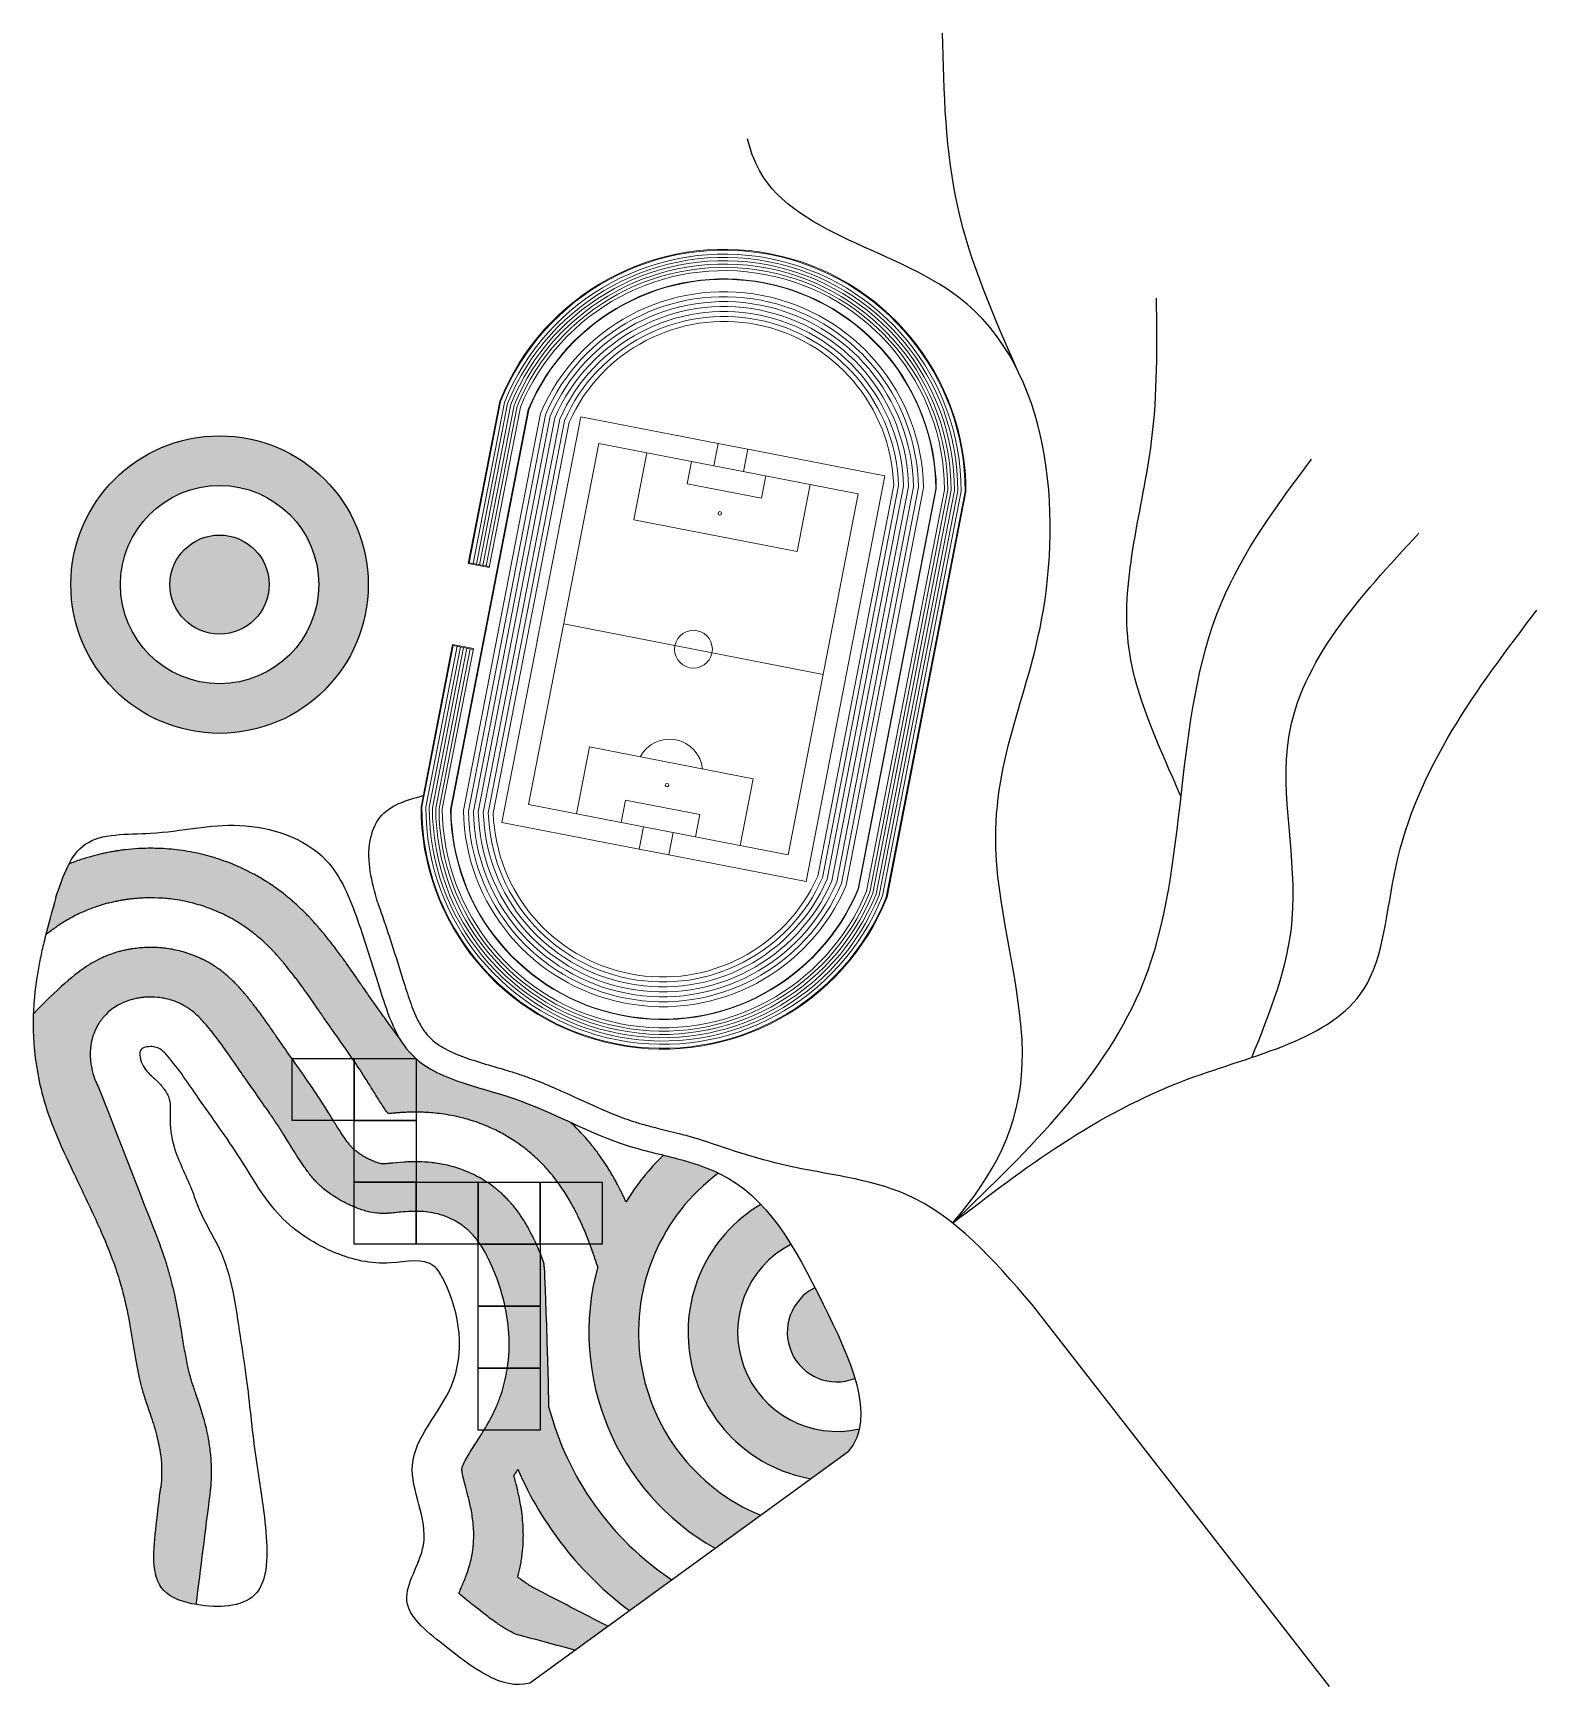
# Model space of a CAD drawing. Header units: millimetres. Extents: x -51 to 582, y 203 to 604.
# Drawn here: x -51 to 312.9, y 202.7 to 603.9 of the extents above; entities that cross this region are included whole.
import ezdxf

# ---------------------------------------------------------------- set-up
doc = ezdxf.new("R2010")
doc.units = ezdxf.units.MM
doc.layers.add('modulos alternativos', color=10, linetype='Continuous')

# ---------------------------------------------------------------- blocks, each defined once
blk = doc.blocks.new('Estadio')
at = {"lineweight": 9}
for p, q in [((2585.287204067429, 1516.462021143848), (2619.127204067429, 1516.462021143848)), ((2585.287204067429, 1461.262021143848), (2585.287204067429, 1516.462021143848)), ((2619.127204067429, 1510.962021143848), (2619.127204067429, 1516.462021143848)), ((2619.127204067429, 1516.462021143848), (2626.447204067429, 1516.462021143848)), ((2626.447204067429, 1510.962021143848), (2626.447204067429, 1516.462021143848)), ((2660.287204067429, 1516.462021143849), (2626.447204067429, 1516.462021143849)), ((2660.287204067429, 1416.462021143848), (2660.287204067429, 1516.462021143848)), ((2590.787204067429, 1421.962021143849), (2590.78720406743, 1510.962021143848)), ((2590.787204067429, 1510.962021143848), (2654.78720406743, 1510.962021143849)), ((2602.627204067429, 1494.462021143847), (2602.627204067429, 1510.962021143847)), ((2613.627204067429, 1505.462021143847), (2613.627204067429, 1510.962021143847)), ((2631.947204067429, 1505.462021143848), (2631.947204067429, 1510.962021143848)), ((2642.947204067429, 1494.462021143848), (2642.947204067429, 1510.962021143848)), ((2654.787204067429, 1421.962021143847), (2654.787204067429, 1510.962021143849)), ((2613.627204067429, 1505.462021143847), (2631.947204067429, 1505.462021143848)), ((2602.627204067429, 1494.462021143848), (2642.947204067429, 1494.462021143848)), ((2565.330698778644, 1476.462021143848), (2570.48720406743, 1476.462021143848)), ((2565.530698778643, 1476.662021143848), (2570.48720406743, 1476.662021143848)), ((2590.787204067429, 1466.462021143848), (2654.787204067429, 1466.462021143848)), ((2585.287204067429, 1416.462021143848), (2585.287204067429, 1461.462021143848)), ((2565.330698778644, 1456.462021143848), (2570.48720406743, 1456.462021143848)), ((2565.530698778643, 1456.262021143848), (2570.48720406743, 1456.262021143848)), ((2602.627204067429, 1438.462021143849), (2642.947204067429, 1438.462021143848)), ((2602.627204067429, 1438.462021143849), (2602.627204067429, 1421.962021143849)), ((2642.947204067429, 1438.462021143848), (2642.947204067429, 1421.962021143848)), ((2613.627204067429, 1427.462021143848), (2613.627204067429, 1421.962021143848)), ((2613.627204067429, 1427.462021143848), (2631.947204067429, 1427.462021143848)), ((2631.947204067429, 1427.462021143848), (2631.947204067429, 1421.962021143848)), ((2590.787204067429, 1421.962021143849), (2654.787204067429, 1421.962021143847)), ((2619.127204067429, 1416.462021143848), (2619.127204067429, 1421.962021143848)), ((2626.447204067429, 1416.462021143848), (2626.447204067429, 1421.962021143848)), ((2585.287204067429, 1416.462021143848), (2619.127204067429, 1416.462021143848)), ((2619.127204067429, 1416.462021143848), (2626.447204067429, 1416.462021143848)), ((2660.28720406743, 1416.462021143848), (2626.447204067429, 1416.462021143848))]:
    blk.add_line(p, q, dxfattribs=at)
for points in [[(2565.330698778644, 1456.462021143848), (2565.330698778642, 1416.462021143848, 0.8267123063134327), (2680.243709356211, 1416.462021143848), (2680.243709356213, 1516.462021143848, 0.8267123063134205), (2565.330698778645, 1516.462021143848), (2565.330698778644, 1476.462021143848)], [(2565.530698778643, 1456.262021143848), (2565.530698778642, 1416.481010165095, 0.8264386515136622), (2680.043709356211, 1416.481010165095), (2680.043709356213, 1516.443032122601, 0.8264386515136494), (2565.530698778644, 1516.443032122601), (2565.530698778643, 1476.662021143848)], [(2566.487204067429, 1456.262021143848), (2566.487204067428, 1416.572283511777, 0.825111138173134), (2679.087204067426, 1416.57228351178), (2679.087204067428, 1516.35175877592, 0.8251111381730933), (2566.48720406743, 1516.35175877592), (2566.487204067429, 1476.662021143848)], [(2567.287204067429, 1456.262021143848), (2567.287204067428, 1416.649214192949, 0.8239763560417712), (2678.287204067426, 1416.649214192949), (2678.287204067427, 1516.274828094748, 0.8239763560417472), (2567.28720406743, 1516.274828094748), (2567.287204067429, 1476.662021143848)], [(2568.087204067429, 1456.262021143848), (2568.087204067428, 1416.726696154846, 0.8228184592726709), (2677.487204067425, 1416.726696154847), (2677.487204067427, 1516.19734613285, 0.8228184592726594), (2568.08720406743, 1516.19734613285), (2568.087204067429, 1476.662021143848)], [(2568.887204067429, 1456.262021143848), (2568.887204067428, 1416.804741421445, 0.8216366417219525), (2676.687204067425, 1416.804741421445), (2676.687204067427, 1516.119300866252, 0.821636641721943), (2568.887204067431, 1516.119300866252), (2568.88720406743, 1476.662021143848)], [(2569.687204067429, 1456.262021143848), (2569.687204067428, 1416.883362460271, 0.820430057017695), (2675.887204067425, 1416.883362460271), (2675.887204067427, 1516.040679827426, 0.8204300570176851), (2569.687204067431, 1516.040679827426), (2569.68720406743, 1476.662021143848)], [(2570.48720406743, 1456.462021143848), (2570.487204067429, 1416.962572205656, 0.8191978159278237), (2675.087204067424, 1416.962572205656), (2675.087204067427, 1515.96147008204, 0.8191978159278147), (2570.487204067431, 1515.96147008204), (2570.48720406743, 1476.462021143848)], [(2572.48720406743, 1461.262021143848), (2572.487204067429, 1417.163261550536, 0.8159987100975248), (2673.087204067424, 1417.163261550536), (2673.087204067427, 1515.76078073716, 0.8159987100975128), (2572.487204067431, 1515.76078073716), (2572.487204067429, 1417.163261550536)], [(2572.587204067429, 1461.262021143848), (2572.587204067429, 1417.173398776467, 0.8158341104349729), (2672.987204067424, 1417.173398776466), (2672.987204067427, 1515.75064351123, 0.8158341104349673), (2572.587204067431, 1515.75064351123), (2572.587204067429, 1417.173398776467)], [(2575.58720406743, 1515.441739674502), (2575.587204067429, 1417.482302613184, 0.8106732241642612), (2669.987204067424, 1417.482302613184), (2669.987204067427, 1515.441739674512, 0.8106732241642551), (2575.587204067431, 1515.441739674513)], [(2576.78720406743, 1515.315466969758), (2576.787204067428, 1417.608575317928, 0.8084793235934158), (2668.787204067425, 1417.608575317928), (2668.787204067427, 1515.315466969768, 0.8084793235934025), (2576.787204067431, 1515.315466969768)], [(2577.987204067431, 1515.187554925456), (2577.987204067428, 1417.73648736223, 0.8062044850356831), (2667.587204067425, 1417.736487362229), (2667.587204067427, 1515.187554925467, 0.8062044850356695), (2577.98720406743, 1515.187554925467)], [(2579.187204067431, 1515.057937985415), (2579.187204067428, 1417.866104302271, 0.8038435291201768), (2666.387204067425, 1417.866104302271), (2666.387204067427, 1515.057937985425, 0.8038435291201648), (2579.18720406743, 1515.057937985425)], [(2580.387204067431, 1514.926546104105), (2580.387204067428, 1417.99749618358, 0.8013907960129507), (2665.187204067425, 1417.99749618358), (2665.187204067428, 1514.926546104116, 0.8013907960129392), (2580.38720406743, 1514.926546104116)], [(2581.587204067431, 1514.793304304079), (2581.587204067428, 1418.130737983607, 0.7988400861887269), (2663.987204067425, 1418.130737983607), (2663.987204067428, 1514.793304304089, 0.7988400861887204), (2581.58720406743, 1514.793304304089)], [(2582.787204067431, 1514.658132175663), (2582.787204067427, 1418.265910112023, 0.7961845919847775), (2662.787204067426, 1418.265910112023), (2662.787204067428, 1514.658132175673, 0.7961845919847647), (2582.78720406743, 1514.658132175673)]]:
    blk.add_lwpolyline(points, format="xyb", dxfattribs=at)
for centre, radius in [((2622.78720406743, 1499.962021143848), 0.4186617447121534), ((2622.787204067429, 1466.462021143848), 4.575), ((2622.78720406743, 1432.962021143848), 0.4186617447121534)]:
    blk.add_circle(centre, radius, dxfattribs=at)
blk.add_arc((2622.791573687659, 1436.084340857839), 8.041779438057933, 17.19747440535494, 162.8025255946401, dxfattribs=at)

msp = doc.modelspace()

# ---------------------------------------------------------------- hatches: boundary and pattern name
h = msp.add_hatch(color=256)
h.dxf.hatch_style = 1
h.paths.add_polyline_path([(30.1063494817804, 470.4639786657376, 1), (-41.8936505182196, 470.4639786657376, 1)])
h.paths.add_polyline_path([(-29.8936505182196, 470.4639786657376, -1), (18.1063494817804, 470.4639786657376, -1)], flags=16)
h.paths.add_polyline_path([(-17.8936505182196, 470.4639786657376, -1), (6.106349481780398, 470.4639786657376, -1)], flags=0)
h = msp.add_hatch(color=256)
h.dxf.hatch_style = 1
h.paths.add_polyline_path([(-17.8936505182196, 470.4639786657376, 1), (6.106349481780398, 470.4639786657376, 1)])
h = msp.add_hatch(color=256)
h.dxf.hatch_style = 1
edge = h.paths.add_edge_path(flags=17)
edge.add_spline(control_points=[(147.8897371128442, 278.3422255976975), (146.155616692311, 284.2138778981748), (142.4184550302962, 291.9209184557189), (138.8724234455722, 298.9900990988854), (138.2130260198842, 300.2824493709081)], knot_values=[242.8668949555199, 242.8668949555199, 242.8668949555199, 242.8668949555199, 259.5135054695382, 263.3264383767187, 263.3264383767187, 263.3264383767187, 263.3264383767187], degree=3, periodic=0)
edge.add_arc((143.506072769635, 289.512878529647), 12.00000000000005, 116.1732712257704, 291.4263764031982)
edge = h.paths.add_edge_path()
edge.add_spline(control_points=[(132.4051144524556, 310.7912413529525), (130.1760240590193, 314.3957456449848), (127.8075384681088, 317.6539481625027), (125.1281785089241, 320.4685404114759)], knot_values=[219.6011818043731, 219.6011818043731, 219.6011818043731, 219.6011818043731, 231.8431597690462, 231.8431597690462, 231.8431597690462, 231.8431597690462], degree=3, periodic=0)
edge.add_arc((143.506072769635, 289.512878529647), 35.99999999999996, 120.6969445182632, 259.9585517946031)
edge.add_line((137.229092982825, 254.0643309605859), (146.2544404803566, 260.6166459441256))
edge.add_spline(control_points=[(146.2544404803566, 260.616645944126), (147.6688995655122, 262.2332928530052), (148.5408610154113, 264.0974430627084), (148.9809622342736, 266.1456881690156)], knot_values=[275.8174515835137, 275.817451583514, 275.817451583514, 275.817451583514, 282.9056319860445, 282.9056319860445, 282.9056319860445, 282.9056319860445], degree=3, periodic=0)
edge.add_arc((143.506072769635, 289.512878529647), 23.99999999999994, 117.55112636875981, 283.1864367219839, ccw=False)
edge = h.paths.add_edge_path()
edge.add_spline(control_points=[(114.8783707467919, 328.0415000582107), (111.8203082786149, 329.5090214781483), (107.2512569729688, 330.9404005339618), (102.6752010048103, 332.0921500489394), (101.5232394031727, 332.3782690273888)], knot_values=[192.069263730761, 192.069263730761, 192.069263730761, 192.069263730761, 202.5400173823239, 206.0765224637175, 206.0765224637175, 206.0765224637175, 206.0765224637175], degree=3, periodic=0)
edge.add_arc((143.5060727696346, 289.5128785296483), 59.99999999999886, 134.4040538156847, 148.2481181916849)
edge.add_spline(control_points=[(92.48597626776427, 321.0873896571356), (92.36801721925076, 321.344118951866), (92.24892643864314, 321.6000586246203), (92.00263260300108, 322.1228340923294), (91.87450252322515, 322.3912370476144), (91.6198170927969, 322.9180877512904), (91.49853141580525, 323.1662456789129), (91.27230786648806, 323.6227608262025), (91.17934436842324, 323.8087251353068), (90.9837942955437, 324.1957747572233), (90.8799459697434, 324.3993210419083), (90.54816916545224, 325.0415649836511), (90.29196208660733, 325.5277007120185), (89.71048675925431, 326.5913787569229), (89.38101047088912, 327.1769900126819), (88.84190590584649, 328.0936805494205), (88.66929929260823, 328.3822322539972), (88.29990113390386, 328.9874058168418), (88.10464100432, 329.3012346060113), (87.48470019238948, 330.2755331653243), (87.01610372744199, 330.9840291849882), (85.98004113221077, 332.4665276182275), (85.41851595367098, 333.2338269338311), (84.60916016458941, 334.2747093023825), (84.42377241318036, 334.5094593507361), (84.03565127709044, 334.9923258263436), (83.8349138423273, 335.2378956837279), (83.2124741214875, 335.9854614639694), (82.76930698078286, 336.4996985994103), (81.83328896073863, 337.5421908783376), (81.34056991917532, 338.070564200267), (80.27939254321427, 339.1611211986674), (79.70134551973524, 339.7310029928522), (79.08508871744152, 340.3091635269036)], knot_values=[494.3597111932568, 494.3597111932568, 494.3597111932568, 494.3597111932568, 494.7235490893275, 494.7235490893275, 495.1050712127802, 495.1050712127802, 495.4865933362328, 495.4865933362328, 495.7281485088976, 495.7281485088976, 495.9697036815624, 495.9697036815624, 496.452814026892, 496.452814026892, 496.9359243722216, 496.9359243722216, 497.1547512404853, 497.1547512404853, 497.373578108749, 497.373578108749, 497.8112318452764, 497.8112318452764, 498.2488855818038, 498.2488855818038, 498.374482894247, 498.374482894247, 498.5000802066901, 498.5000802066901, 498.7512748315763, 498.7512748315763, 499.0024694564626, 499.0024694564626, 499.2655981788193, 499.2655981788193, 499.2655981788193, 499.2655981788193], degree=3, periodic=0)
edge.add_spline(control_points=[(79.08508871744107, 340.3091635269038), (74.73747318881806, 342.3075696038911), (61.7934754298949, 348.2965354522967), (44.24738995909593, 350.9918798168273), (38.29164974757168, 359.5341459283552), (37.56172012322168, 360.7962625983223)], knot_values=[121.1526217555544, 121.1526217555544, 121.1526217555544, 121.1526217555544, 135.5798110691971, 163.5195945562381, 167.9714362369678, 167.9714362369678, 167.9714362369678, 167.9714362369678], degree=3, periodic=0)
edge.add_spline(control_points=[(37.56172012322031, 360.7962625983243), (34.20786639960352, 365.3571720521747), (33.97247715625508, 365.694570826573), (32.59779244587526, 367.659620378724), (31.52543920795324, 369.1700849652616), (30.25110212672962, 370.9752430453357), (29.95990635587987, 371.388467086286), (29.44692084773851, 372.1190515261151), (29.22166497976605, 372.4408557650665), (28.86700769180834, 372.9495946594518), (28.73453832408268, 373.1401128122129), (28.4715631159861, 373.5195660905015), (28.33935438535991, 373.7109239664562), (27.91028814004039, 374.3333539981015), (27.59027214320258, 374.7996360700622), (26.89666396384337, 375.8082649677926), (26.52090169984285, 376.3538173050529), (25.70985916767722, 377.5206470167027), (25.27727354867102, 378.1382529774264), (24.34069084639759, 379.4550214092942), (23.83784395507882, 380.1522208392844), (22.98872708968747, 381.3037205269411), (22.66553471468069, 381.7368753996527), (21.66044335048173, 383.0648738015907), (20.94193379231274, 383.9898918085328), (19.83070823135586, 385.3689958172308), (19.4830412211063, 385.7941225249215), (18.8726816037738, 386.5280436515707), (18.61518761269645, 386.8341477356512), (18.21198004846565, 387.3076380161726), (18.06938314779973, 387.4740167673508), (17.82567736805595, 387.7564088562369), (17.72889548729654, 387.8680151711467), (17.58057085796463, 388.0384235894728), (17.52467759972069, 388.1025238714367), (17.30377604173009, 388.3548476384799), (17.10465676920558, 388.580794315144), (16.71496976979006, 389.0148387023544), (16.54006348053736, 389.2077385101018), (16.17114988390085, 389.6087569850536), (15.98368905379402, 389.8103123538433), (15.55297869923061, 390.2657789446862), (15.31256374402756, 390.5164415113909), (14.78731555684544, 391.052467061719), (14.50299457944675, 391.3372615295589), (13.89940001574087, 391.9275598639226), (13.58337315589506, 392.2302264714697), (12.90164279949704, 392.8661443803353), (12.53728026325871, 393.1977583386665), (12.01193215826424, 393.6619363952302), (11.86821357469671, 393.7876551551378), (11.57718204220873, 394.0394013330558), (11.42807978446626, 394.1670135447325), (10.97008898014974, 394.55451031646), (10.65052191395262, 394.8190586444998), (9.649572634325523, 395.6267319491938), (8.933815856267302, 396.1776313714302), (7.210575773279743, 397.4277514661228), (6.151270868977463, 398.1474699238047), (4.435791370350671, 399.2097409916419), (3.858058923753106, 399.5530013740447), (2.90508823878281, 400.0931314284578), (2.54189879043679, 400.2934158855026), (1.334089019924704, 400.9400092775577), (0.4932987588495052, 401.3603466364891), (-1.18714177074844, 402.1451872930654), (-2.027053322056418, 402.5098575212592), (-3.700609515705764, 403.1857344559996), (-4.533945523901366, 403.496832198214), (-7.01847708244668, 404.3544041479743), (-8.653953546577213, 404.8251094430157), (-12.08460284227658, 405.6441549552862), (-13.86784937424864, 405.9655396519254), (-17.37109983401842, 406.4267038925145), (-19.08244039658712, 406.5603677269282), (-22.39887284514498, 406.6708295801495), (-24.00232310545152, 406.6462114933245), (-26.62938605401632, 406.4983181497839), (-27.69817794545088, 406.4044485181357), (-29.16980782571773, 406.2332618250211), (-29.59421153456469, 406.1786925827093), (-30.26673896869033, 406.0843486597557), (-30.51716899913163, 406.0474027237885), (-30.94542247640584, 405.9812456175171), (-31.12551365764602, 405.9525239217444), (-31.5015118820852, 405.8905093078608), (-31.69298519025779, 405.8579228288627), (-32.08718904475063, 405.7885345259358), (-32.29195921082919, 405.7513621408173), (-32.72310867666556, 405.670259900259), (-32.94612226461504, 405.626934487784), (-33.50592462040959, 405.514209919183), (-33.84796291613839, 405.4422107822261), (-34.58483325962106, 405.2783752876126), (-34.97658783711177, 405.1870927657267), (-35.78064405477016, 404.9886503372877), (-36.18671995318437, 404.8835466840183), (-36.99127725950666, 404.6640806362579), (-37.37760237897601, 404.5541896846717), (-38.20572592957524, 404.3069857403357), (-38.64827389586389, 404.1691673624507), (-39.5769428294011, 403.8642559220507), (-40.06290556705244, 403.6971090363515), (-41.05790032361392, 403.3365188102866), (-41.56865701996776, 403.1425235128424), (-42.16788877363251, 402.9031932777846), (-42.24606755724699, 402.8717422006466), (-42.32457967477785, 402.8399241285194)], knot_values=[563.9976242223141, 563.9976242223141, 563.9976242223141, 563.9976242223141, 565.0822897100614, 565.0822897100614, 570.420974687397, 570.420974687397, 572.0652719193146, 572.0652719193146, 573.4116765706104, 573.4116765706104, 574.2474891544623, 574.2474891544623, 575.0833017383142, 575.0833017383142, 576.8434222280841, 576.8434222280841, 578.6035427178541, 578.6035427178541, 580.3636632076241, 580.3636632076241, 582.1237836973941, 582.1237836973941, 583.1436253880224, 583.1436253880224, 585.1833087692793, 585.1833087692793, 586.0722126148415, 586.0722126148415, 586.6976895971226, 586.6976895971226, 587.0336514935386, 587.0336514935386, 587.2608777761177, 587.2608777761177, 587.390989251181, 587.390989251181, 587.6682661175228, 587.6682661175228, 587.8592821157674, 587.8592821157674, 588.0410250273937, 588.0410250273937, 588.2227679390201, 588.2227679390201, 588.4045108506464, 588.4045108506464, 588.5862537622727, 588.5862537622727, 588.767996673899, 588.767996673899, 588.8317220228138, 588.8317220228138, 588.8954473717286, 588.8954473717286, 589.022898069558, 589.022898069558, 589.2777994652168, 589.2777994652168, 589.5925646986244, 589.5925646986244, 589.7430556048708, 589.7430556048708, 589.8323058747465, 589.8323058747465, 590.0333510253407, 590.0333510253407, 590.234396175935, 590.234396175935, 590.4354413265293, 590.4354413265293, 590.8375316277178, 590.8375316277178, 591.2962086512546, 591.2962086512546, 591.7704873190667, 591.7704873190667, 592.2447659868787, 592.2447659868787, 592.5865404180001, 592.5865404180001, 592.7271069542534, 592.7271069542534, 592.8123860615818, 592.8123860615818, 592.8742629470877, 592.8742629470877, 592.9361398325935, 592.9361398325935, 592.9980167180994, 592.9980167180994, 593.0598936036052, 593.0598936036052, 593.1486194823503, 593.1486194823503, 593.2373453610954, 593.2373453610954, 593.3217038165901, 593.3217038165901, 593.3993286825942, 593.3993286825942, 593.4769535485982, 593.4769535485982, 593.5545784146022, 593.5545784146022, 593.6322032806063, 593.6322032806063, 593.6437924221291, 593.6437924221291, 593.6437924221291, 593.6437924221291], degree=3, periodic=0)
edge.add_spline(control_points=[(-42.32457967480605, 402.8399241284778), (-43.58324470371008, 400.461133226861), (-44.5360279703682, 397.6515913442404), (-45.48881123702631, 394.8420494616196)], knot_values=[0, 0, 0, 0, 7.997244794215925, 7.997244794215925, 7.997244794215925, 7.997244794215925], degree=3, periodic=0)
edge.add_spline(control_points=[(-45.48881123702631, 394.8420494616198), (-46.37096870488722, 391.7051434697894), (-47.22530367550826, 388.6407820456084), (-47.97215196077241, 385.6787142346957)], knot_values=[71.94490986176788, 71.94490986176788, 71.94490986176788, 71.94490986176788, 80.71333829514163, 80.71333829514163, 80.71333829514163, 80.71333829514163], degree=3, periodic=0)
edge.add_spline(control_points=[(-47.97215196077332, 385.6787142346948), (-47.81744599532112, 385.8002947471709), (-47.66301396457948, 385.9205443186538), (-46.84553458267101, 386.5510617050757), (-46.18603036982586, 387.0383757573329), (-45.19275683742399, 387.7348187362236), (-44.86095523672475, 387.96121156713), (-44.19369203485257, 388.4027414804909), (-43.8561524205611, 388.6191320369396), (-42.98933751658251, 389.1556386382106), (-42.46389614154441, 389.4626838514023), (-41.35966717926522, 390.0740946180422), (-40.79016149982453, 390.3687589117785), (-39.69522464868533, 390.9039074838427), (-39.16918065891878, 391.1444029048916), (-38.18477374077702, 391.5714375214511), (-37.71671223614885, 391.7625439803519), (-36.7971026255077, 392.1186036368845), (-36.35345378142392, 392.2803339651471), (-35.4965428766468, 392.5763245010228), (-35.08475676824355, 392.7099200319481), (-34.4918927951162, 392.892716988353), (-34.29543914551869, 392.9514697354139), (-33.91049890385148, 393.0635549589956), (-33.72606212075198, 393.1157158433366), (-33.13984526921286, 393.2771565022608), (-32.75319600443345, 393.3768471451644), (-31.94654582019348, 393.5730585753943), (-31.53969988717563, 393.6641389786832), (-30.84668344414877, 393.8101254346675), (-30.54175178690048, 393.8703712026293), (-30.06436783462959, 393.9597417532925), (-29.88634762922948, 393.9917397829565), (-29.54188868694746, 394.0515586695722), (-29.37251819367248, 394.079858293175), (-29.04565228371303, 394.1325415318088), (-28.88937889017961, 394.1568078399312), (-28.4465593749087, 394.2230250593786), (-28.16088101582682, 394.2628553383315), (-27.46076680416127, 394.3530677475535), (-27.04259307531629, 394.4007824254652), (-26.19502218448406, 394.484358929051), (-25.76685628859377, 394.5201575583612), (-24.89664807249164, 394.5791086603742), (-24.45782686838311, 394.6020733039074), (-22.96491215913466, 394.6558428335086), (-21.88602650290386, 394.6553148531), (-19.66478373123755, 394.5616590406248), (-18.52563814539508, 394.4689889394097), (-15.7913276407271, 394.1222991629361), (-14.16930194293082, 393.825000313057), (-11.20125733196483, 393.0730217362834), (-9.870019012652392, 392.6658514835829), (-7.851896647066951, 391.9236869803995), (-7.175650036726893, 391.654395739733), (-5.819589381340393, 391.0693757684671), (-5.141388925348565, 390.754408211536), (-4.123482498096109, 390.2450765993165), (-3.785487431839556, 390.0698964601731), (-3.110784778325069, 389.7075769765647), (-2.783863152546019, 389.5257436858249), (-1.861152309343652, 388.9959368500604), (-1.285622115774913, 388.644352653695), (-0.1254284400029064, 387.8977917134055), (0.4508312520101754, 387.50293548064), (1.522048049972454, 386.7321727550554), (2.021267112749229, 386.3534530435818), (3.116711838413721, 385.4859046106778), (3.688459332446655, 385.0029624767105), (4.701252060636762, 384.1085245866939), (5.143201359121122, 383.697619154995), (5.756482403431619, 383.1076010825802), (5.9511545191599, 382.916502197641), (6.320836724852597, 382.5474068024841), (6.495840732873603, 382.3693766998069), (6.822046136213885, 382.0326578667232), (6.973137055442294, 381.8741097412465), (7.25097703798383, 381.5791947560408), (7.37657723076245, 381.4441044168498), (7.802244516425162, 380.9820054533909), (8.067945573989618, 380.6845699992396), (8.348889441841948, 380.3659413915698), (8.414517193594293, 380.2910532286949), (8.528345201417778, 380.1607830461908), (8.574359010106036, 380.1079568334139), (8.696830847004094, 379.9670843814154), (8.770644812192131, 379.8818809146446), (9.001818679574171, 379.6139568693379), (9.155437149914178, 379.4343978290888), (9.446441897335717, 379.0915905596178), (9.583604251508405, 378.9288243626554), (9.957636073865615, 378.4818550591324), (10.19128515290595, 378.1991106723115), (10.96624274620126, 377.2504134818187), (11.48545512816418, 376.5961401134164), (12.22696781860304, 375.6401029810834), (12.46779691707252, 375.325830474955), (13.79705743962541, 373.5726749941969), (14.7668865549108, 372.2211578028657), (16.14137977059909, 370.2648409673675), (16.6226440567284, 369.5692013251867), (17.29605387077117, 368.5914937616997), (17.51436156233285, 368.273758193812), (17.93486700605899, 367.6618836345451), (18.13659651752278, 367.3684153352617), (18.52237797393173, 366.8088253077303), (18.70643279350497, 366.5426695024698), (19.15668991780467, 365.8945372542737), (19.42604369975697, 365.5089097286227), (20.23681362808929, 364.3526148182059), (20.79558066842355, 363.5615177209129), (22.14722457858397, 361.6497025103101), (22.95626633053325, 360.5063950516228), (24.63528660919064, 358.1084519633089), (25.50655235747763, 356.8524066945245), (27.29529415139632, 354.2152271053751), (28.21060899237364, 352.8380182496601), (29.44786697176869, 350.9095397789372), (29.74450042476792, 350.441808288726), (30.31224851504703, 349.5389133129836), (30.58003687846622, 349.1091409297369), (31.23131787304101, 348.0599673805193), (31.59653113268405, 347.4678056763319), (32.26929335719933, 346.3811535175087), (32.57310822800309, 345.892835090634), (33.15352143249265, 344.9731326232243), (33.42887134929242, 344.5445568546315), (33.79124374290541, 343.9930838393934), (33.90352716575035, 343.8245696970184), (34.10736479706884, 343.5231885088856), (34.19683078479693, 343.3933623998507), (34.39678815697698, 343.1083413830916), (34.49975207514308, 342.9660353074287), (34.66430998093256, 342.7444346755649), (34.72961845446116, 342.6596596403504), (34.7781076244305, 342.5982739122012)], knot_values=[543.2532179152882, 543.2532179152882, 543.2532179152882, 543.2532179152882, 543.2768161118528, 543.2768161118528, 543.3783239264856, 543.3783239264856, 543.4290778338019, 543.4290778338019, 543.4798317411182, 543.4798317411182, 543.5601193716003, 543.5601193716003, 543.6513299042949, 543.6513299042949, 543.7425404369895, 543.7425404369895, 543.8337509696842, 543.8337509696842, 543.9240391837172, 543.9240391837172, 544.0143273977503, 544.0143273977503, 544.0626406998332, 544.0626406998332, 544.1109540019161, 544.1109540019161, 544.2155047130462, 544.2155047130462, 544.3400216446674, 544.3400216446674, 544.4471190563968, 544.4471190563968, 544.5175939415142, 544.5175939415142, 544.5880688266316, 544.5880688266316, 544.658543711749, 544.658543711749, 544.7810570000282, 544.7810570000282, 544.9565742922618, 544.9565742922618, 545.1320915844955, 545.1320915844955, 545.3076088767291, 545.3076088767291, 545.7150165684476, 545.7150165684476, 546.1224242601661, 546.1224242601661, 546.6613745906135, 546.6613745906135, 547.0843873142103, 547.0843873142103, 547.2958936760086, 547.2958936760086, 547.507400037807, 547.507400037807, 547.6131532187062, 547.6131532187062, 547.7189063996054, 547.7189063996054, 547.9182746252361, 547.9182746252361, 548.144579309512, 548.144579309512, 548.3708839937879, 548.3708839937879, 548.6712098625443, 548.6712098625443, 548.9715357313007, 548.9715357313007, 549.121698665679, 549.121698665679, 549.2718616000573, 549.2718616000573, 549.4220245344355, 549.4220245344355, 549.5721874688138, 549.5721874688138, 549.9517284492589, 549.9517284492589, 550.0842235440816, 550.0842235440816, 550.2167186389044, 550.2167186389044, 550.4119547694385, 550.4119547694385, 550.8253080305877, 550.8253080305877, 551.2018497574409, 551.2018497574409, 551.8637762125877, 551.8637762125877, 553.4419999346937, 553.4419999346937, 554.2311117957468, 554.2311117957468, 557.8998709675149, 557.8998709675149, 560.11353917017, 560.11353917017, 561.2435866411267, 561.2435866411267, 562.3736341120834, 562.3736341120834, 563.5036815830401, 563.5036815830401, 565.0811141939771, 565.0811141939771, 568.1394485772704, 568.1394485772704, 572.1794570122986, 572.1794570122986, 576.2194654473268, 576.2194654473268, 580.259473882355, 580.259473882355, 581.568671420825, 581.568671420825, 582.877868959295, 582.877868959295, 584.9073264748147, 584.9073264748147, 586.9367839903343, 586.9367839903343, 589.1153824885814, 589.1153824885814, 590.204681737705, 590.204681737705, 591.2939809868285, 591.2939809868285, 592.7871129778423, 592.7871129778423, 594.1875485119317, 594.1875485119317, 594.1875485119317, 594.1875485119317], degree=3, periodic=0)
edge.add_spline(control_points=[(34.7781076244305, 342.5982739122016), (34.79947831899517, 342.5831006703836), (34.82568632357152, 342.5649581636176), (34.91042315809409, 342.5081981983612), (34.97549635424275, 342.4666993809535), (35.04714766989946, 342.4237319735803)], knot_values=[529.973468566168, 529.973468566168, 529.973468566168, 529.973468566168, 531.035091274368, 531.035091274368, 533.0404707533335, 533.0404707533335, 533.0404707533335, 533.0404707533335], degree=3, periodic=0)
edge.add_spline(control_points=[(35.047147669899, 342.4237319735803), (35.4468473252964, 342.4635320847258), (35.9177473622849, 342.5084236307896), (36.74942460540296, 342.5778208345284), (37.0714625086207, 342.6028624514217), (37.75142550223791, 342.6506071350316), (38.10635529970477, 342.6733866058237), (38.92389518012988, 342.7175852119271), (39.38313051773184, 342.7379569705895), (40.33145030533569, 342.7665165163371), (40.81631252817897, 342.7753380066868), (41.83090324513523, 342.7783888263666), (42.35285700400073, 342.7730257489175), (43.49596420184389, 342.7410420601145), (44.10878168543968, 342.7138255366942), (45.39862306589021, 342.6287454070271), (46.07323943456095, 342.5711324146571), (47.48972219936741, 342.4154445440709), (48.24147137372711, 342.316152294504), (49.81672748269239, 342.0621149616011), (50.63609148705837, 341.9082377275176), (52.5985481321959, 341.4755277109564), (53.77899363619099, 341.1693444750047), (55.78264965196604, 340.5443322078245), (56.57598661370639, 340.2724280388604), (58.19931872682855, 339.6566914152149), (59.02878461173759, 339.3129114269129), (60.88491867555013, 338.4677137247193), (61.91999983974392, 337.9463813795057), (63.48458887678407, 337.0671062307258), (64.00593880206998, 336.7590725906489), (65.04714714102556, 336.1114023256318), (65.56525162531761, 335.772731118298), (66.71639224234195, 334.9816075461263), (67.34686485856992, 334.5219350737043), (68.36940665156271, 333.7279993827965), (68.7504488665868, 333.4204715226681), (69.6904783559894, 332.6347956656696), (70.23920081848155, 332.1493748351932), (71.25917681147757, 331.2003909276903), (71.73585081221108, 330.7328396012836), (72.63052961153517, 329.8158249757469), (73.05392982611329, 329.3608280198555), (74.02753295785669, 328.2701253584403), (74.55321075315169, 327.6409150725042), (75.4958069107397, 326.4548927180042), (75.91614631230141, 325.8952960032241), (76.77692358595141, 324.6986684114113), (77.20035464423972, 324.0728875866587), (77.95435539814525, 322.907272673903), (78.27875877397582, 322.3788080325089), (78.87878357545014, 321.3665757190136), (79.1505494094663, 320.8874546465988), (79.60972094900535, 320.0536633478707), (79.80726370217735, 319.6831069862476), (80.16082339691229, 319.0056131464116), (80.31573158430501, 318.7015923464999), (80.57448625959387, 318.1858032059238), (80.68109456411867, 317.969931601531), (80.8795772542694, 317.5642022238401), (80.98090699099657, 317.3548770133666), (81.34564744970976, 316.592328199644), (81.60381212508082, 316.0354826716371), (82.3512503104048, 314.3706587886497), (82.82263258795501, 313.2502358361141), (83.71523355982299, 310.973317230174), (84.13570343111269, 309.8186902324703), (84.52930087869981, 308.6465092575399)], knot_values=[490.428901776463, 490.428901776463, 490.428901776463, 490.428901776463, 491.2204022981163, 491.2204022981163, 491.6735649491266, 491.6735649491266, 492.1267276001369, 492.1267276001369, 492.6169775129339, 492.6169775129339, 493.0769952257524, 493.0769952257524, 493.5370129385709, 493.5370129385709, 494.0052719994014, 494.0052719994014, 494.4735310602319, 494.4735310602319, 494.9417901210625, 494.9417901210625, 495.410049181893, 495.410049181893, 496.0205532823863, 496.0205532823863, 496.4053970320801, 496.4053970320801, 496.7902407817739, 496.7902407817739, 497.2601676612585, 497.2601676612585, 497.4951311010009, 497.4951311010009, 497.7300945407432, 497.7300945407432, 498.0213166645111, 498.0213166645111, 498.2026508691756, 498.2026508691756, 498.4806525751038, 498.4806525751038, 498.758654281032, 498.758654281032, 499.0366559869602, 499.0366559869602, 499.4359704456927, 499.4359704456927, 499.8352849044252, 499.8352849044252, 500.3109596531829, 500.3109596531829, 500.7866344019406, 500.7866344019406, 501.2623091506983, 501.2623091506983, 501.6953456668689, 501.6953456668689, 502.1283821830395, 502.1283821830395, 502.4756054876636, 502.4756054876636, 502.8228287922878, 502.8228287922878, 503.738387375966, 503.738387375966, 505.5393260575355, 505.5393260575355, 507.340264739105, 507.340264739105, 507.340264739105, 507.340264739105], degree=3, periodic=0)
edge.add_spline(control_points=[(84.52930087869981, 308.6465092575399), (84.54227811219471, 308.6078614809776), (84.55522613333733, 308.5691946219176), (84.56817415447995, 308.5305277628577), (84.92331691071695, 307.4699599162091), (85.27845966695395, 306.4093920695605), (85.63360242319095, 305.3488242229118)], knot_values=[488.7408712044491, 488.7408712044491, 488.7408712044491, 488.7408712044491, 488.8002496428099, 488.8002496428099, 488.8002496428099, 490.428901776463, 490.428901776463, 490.428901776463, 490.428901776463], degree=3, periodic=0)
edge.add_arc((143.506072769635, 289.512878529647), 60.00000000000005, 164.69647283611, 240.6018487586316)
edge.add_line((114.0535342515118, 237.239099492366), (125.0329199636485, 245.2100273188425))
edge.add_arc((143.506072769635, 289.512878529647), 48.00000000000003, 126.6132459547905, 247.36511532883299, ccw=False)
edge = h.paths.add_edge_path()
edge.add_spline(control_points=[(73.84342854177567, 271.3162854643865), (72.95959995777457, 305.4041301634902), (72.75762609353797, 305.9772268864413), (72.32786896386733, 307.1425793791177), (72.09929759667284, 307.7342266090238), (71.38881420979988, 309.4941862528281), (70.88257912350718, 310.6466898467233), (70.23756226153591, 312.0065285465414), (70.12878264787423, 312.2323727299165), (69.85839505757758, 312.7858990505138), (69.68792307739659, 313.1288852189016), (69.27957999364935, 313.9226940814087), (69.04985281798918, 314.3574122899727), (68.58883227095703, 315.1850195161044), (68.37961406421891, 315.5489450886978), (67.97914044136314, 316.2162457318036), (67.79732102566277, 316.5110334437813), (67.39694522457239, 317.1369009894827), (67.18021281361962, 317.4647323594802), (66.71881054521191, 318.1338940135072), (66.47498736470152, 318.474670165629), (66.01216108164635, 319.0939826758456), (65.79888936380848, 319.3708299565137), (65.33987948344384, 319.9447633244768), (65.09562203733367, 320.2398088849247), (64.5095038990712, 320.9191073076161), (64.15877647414572, 321.3065635639439), (63.5216423915499, 321.9715491425393), (63.24887324375959, 322.246045163017), (62.71348278541518, 322.7625591854824), (62.45776425091162, 323.0009983861376), (61.65868912754877, 323.7181785905316), (61.07333953898842, 324.2059554065702), (59.87759639627302, 325.1219195933722), (59.27173414548133, 325.5485184737149), (57.99270409023802, 326.3792697651932), (57.31620112929886, 326.7787516611522), (55.97526887404638, 327.5018499276246), (55.30861708147722, 327.8272374514388), (53.99106209865704, 328.4128508634433), (53.3380398700242, 328.6737713379591), (52.0670537936835, 329.1334634799896), (51.44415875689947, 329.3342793412312), (50.12375642340021, 329.7164913169506), (49.4321471184121, 329.8881338741855), (48.11201297274602, 330.1732652230091), (47.47359158607787, 330.2889227591625), (46.29245543190927, 330.4696721407097), (45.74655314115353, 330.5376256281986), (44.21157543733989, 330.6953040852147), (43.26579759119431, 330.7462022518134), (42.06534171266549, 330.7744360758254), (41.73241084170331, 330.7776277973346), (41.08219794152956, 330.776437860337), (40.7676288725138, 330.7719396582515), (39.85831156063341, 330.7494952057023), (39.29781702678747, 330.7225715163386), (37.39488221605961, 330.6063092808131), (36.30603979220496, 330.4901489456606), (35.1153614587829, 330.3687428553749), (34.77851935238095, 330.3343961078926), (34.40327813171825, 330.2987796043637), (34.30406427101479, 330.2899059369856), (34.13312745015264, 330.2756167844266), (34.06773965710045, 330.2707287161797), (33.98746967370971, 330.265274107305), (33.96913625012758, 330.2642105126597), (33.90421058070069, 330.2607959269574), (33.86132282620019, 330.259233320573), (33.78396624757397, 330.2576018419265), (33.74816195801668, 330.2574452936992), (33.64429448426472, 330.2585389408059), (33.58316523255417, 330.2612081690975), (33.46065174215209, 330.2702222166806), (33.39278063589109, 330.2772467352138), (33.26131323206255, 330.2950259865361), (33.19354900487406, 330.3060702734163), (32.97476732801761, 330.3490638253434), (32.79180924043749, 330.3922500695714), (32.37142727338596, 330.5162322565702), (32.14147672466197, 330.5917567932945), (31.70771131312767, 330.7525548401636), (31.53073759868903, 330.8215774714599), (31.18499789472025, 330.9635304861442), (31.02403251577698, 331.0321842603803), (30.70692456418737, 331.1727121221857), (30.54885994525421, 331.2453828013176), (30.07866953956227, 331.4695229278643), (29.76969594517686, 331.6275900715978), (29.17051996430564, 331.9557000385739), (28.88220922215942, 332.124697199994), (28.32634814807943, 332.47242924172), (28.06030517776389, 332.6503214886334), (27.50845566146654, 333.043477484774), (27.23246974029462, 333.2573561988365), (26.73276384319024, 333.6756288003487), (26.5118491018552, 333.8778491865928), (26.24524172261681, 334.1418956267705), (26.17577478000658, 334.2131749682449), (26.03202777628985, 334.3660633735781), (25.95319190451073, 334.4526581390221), (25.78293108332809, 334.6464789619047), (25.69136352494934, 334.7538886763716), (25.39875160875363, 335.1084237171369), (25.17933951507393, 335.3886793405461), (24.74674220738643, 335.9723750180024), (24.54420373995799, 336.2551436973351), (23.81335119274945, 337.3101544469994), (23.20674369620065, 338.2447410430034), (22.28399814067734, 339.7147390965767), (22.03008527427028, 340.1232086927009), (21.49612995057851, 340.9854314154873), (21.21748559620619, 341.4368225489818), (20.62740127531879, 342.3898428131456), (20.31467587491989, 342.8935236635741), (19.66754095060469, 343.9253410055132), (19.33013020381668, 344.4579573372678), (18.26552901838841, 346.1147995997753), (17.5465021489108, 347.2020240525683), (16.12104837040533, 349.3171049787529), (15.41605423224701, 350.3426236808957), (13.20991511357352, 353.5161124073541), (11.75599540867051, 355.5550068977061), (9.915484492431005, 358.1694784167992), (9.441523242430321, 358.8459440240954), (8.732907267318751, 359.8667734565504), (8.48640380552115, 360.2239997487675), (7.968516495033782, 360.97658609325), (7.700868056406307, 361.3664508062934), (6.888420445615793, 362.5476800596191), (6.316735147055624, 363.3761869982275), (5.088776460103873, 365.1203147388296), (4.429439659449599, 366.0400535087654), (3.462722602261238, 367.340014621326), (3.200250730317748, 367.6886669866244), (2.391810085017823, 368.747152340927), (1.824469443651196, 369.4701330101973), (1.025793766666538, 370.451606678786), (0.8234274166229625, 370.6974510568853), (0.4623336742297397, 371.1307016127505), (0.3051730442166445, 371.3175439395407), (0.03213000313371595, 371.6390169752999), (-0.08272737066727132, 371.7733247961871), (-0.2985857746994043, 372.0239500523953), (-0.3999704225007008, 372.1409033551786), (-0.6210838163638073, 372.3946039628368), (-0.7879685911225351, 372.5853392491201), (-1.11165402575125, 372.9458393075429), (-1.249809433893461, 373.097773314814), (-1.508081218654297, 373.3766522799153), (-1.623339095111078, 373.499769222587), (-1.877691501883419, 373.7669853977093), (-2.015057819301546, 373.9091880045332), (-2.455461604065931, 374.3559267354503), (-2.786660752502939, 374.6803336879921), (-3.359538943661846, 375.2133335974434), (-3.580294206641156, 375.413702508012), (-4.059076444609218, 375.8338949900135), (-4.315317938804128, 376.0520281157599), (-4.95353661742638, 376.5747190804618), (-5.348538278294654, 376.8832734351411), (-6.423561444561528, 377.6743933021899), (-7.157741099882514, 378.172718110852), (-8.328445607201047, 378.8749594474561), (-8.688087973646816, 379.0804680531198), (-9.373797653529437, 379.4509915936057), (-9.689234485142606, 379.6135916855401), (-10.31649097707168, 379.9220351063707), (-10.630547738107, 380.0690794605978), (-11.57386617299926, 380.4896210661877), (-12.20148956756248, 380.7412793070048), (-14.07371215187732, 381.4169032873419), (-15.30506024395027, 381.7605754512915), (-17.70041790837149, 382.271068440836), (-18.86499674691777, 382.4377536447889), (-21.23037404886963, 382.6441804825499), (-22.43885330900184, 382.6674122139475), (-24.15748909489457, 382.6049066190674), (-24.71194532231357, 382.5684582613223), (-25.81022476384032, 382.4669583017294), (-26.35053203010511, 382.40161826344), (-26.99120426412037, 382.307416965675), (-27.10158629051693, 382.2905502746594), (-27.32251892088198, 382.2556016068354), (-27.43726596554552, 382.2368245689786), (-27.67891655870426, 382.1957365057758), (-27.80444545147657, 382.1736265932473), (-28.18838437890508, 382.1032222571089), (-28.4578182516957, 382.0504596999122), (-29.0277995969177, 381.9293601920358), (-29.34077672697458, 381.8583407663709), (-29.91709138841634, 381.7152866015176), (-30.17098440443715, 381.6487379045404), (-30.63267628370295, 381.520120705783), (-30.83362924974244, 381.461901699206), (-31.26407259602047, 381.331256731509), (-31.48988206807007, 381.2597968010352), (-32.19283981446688, 381.0259369227347), (-32.69520292744937, 380.8439761371178), (-33.52084473065997, 380.5127475922709), (-33.82683523448168, 380.3838938739416), (-34.83125899688139, 379.9359329393033), (-35.57983481389374, 379.5667451547586), (-36.65914018727199, 378.9544915509521), (-36.9623142219466, 378.7745448615447), (-37.28710002970047, 378.5722141130018), (-37.30556199903822, 378.5606805650909), (-37.32405519179383, 378.5490947134062)], knot_values=[490.428901776463, 490.428901776463, 490.428901776463, 490.428901776463, 491.489016395623, 491.489016395623, 492.6007508852022, 492.6007508852022, 494.8242198643605, 494.8242198643605, 495.2674089874459, 495.2674089874459, 495.9287769359349, 495.9287769359349, 496.5901448844239, 496.5901448844239, 497.0547318303978, 497.0547318303978, 497.403468545959, 497.403468545959, 497.7522052615201, 497.7522052615201, 498.0920716899706, 498.0920716899706, 498.3566719126607, 498.3566719126607, 498.6212721353509, 498.6212721353509, 498.9547857225281, 498.9547857225281, 499.1879766488147, 499.1879766488147, 499.3850362281259, 499.3850362281259, 499.7791553867482, 499.7791553867482, 500.1732745453706, 500.1732745453706, 500.6023456229784, 500.6023456229784, 501.0314167005862, 501.0314167005862, 501.4596392273933, 501.4596392273933, 501.8878617542004, 501.8878617542004, 502.3926592517533, 502.3926592517533, 502.8974567493063, 502.8974567493063, 503.3683462166716, 503.3683462166716, 504.292594234826, 504.292594234826, 504.6735444327394, 504.6735444327394, 505.0544946306529, 505.0544946306529, 505.8163950264797, 505.8163950264797, 507.9203259234243, 507.9203259234243, 508.9702658329009, 508.9702658329009, 509.4906315787698, 509.4906315787698, 510.0109973246387, 510.0109973246387, 510.4169678614548, 510.4169678614548, 511.2382560805248, 511.2382560805248, 512.0595442995949, 512.0595442995949, 513.702120737735, 513.702120737735, 515.344697175875, 515.344697175875, 516.9872736140151, 516.9872736140151, 519.8187751159587, 519.8187751159587, 522.2250150985182, 522.2250150985182, 523.6328162306141, 523.6328162306141, 524.8164760341732, 524.8164760341732, 526.0001358377323, 526.0001358377323, 528.3674554448503, 528.3674554448503, 530.7347750519683, 530.7347750519683, 533.1020946590863, 533.1020946590863, 535.9869674814466, 535.9869674814466, 538.871840303807, 538.871840303807, 540.0376897283854, 540.0376897283854, 541.2035391529639, 541.2035391529639, 542.3693885775424, 542.3693885775424, 544.7010874266994, 544.7010874266994, 546.5087292840868, 546.5087292840868, 550.8863891726949, 550.8863891726949, 552.4682413567988, 552.4682413567988, 554.0500935409027, 554.0500935409027, 555.6791774283631, 555.6791774283631, 557.2674123835982, 557.2674123835982, 560.6452951902767, 560.6452951902767, 564.0231779969552, 564.0231779969552, 571.3962367266874, 571.3962367266874, 574.0467596166052, 574.0467596166052, 575.4833389707819, 575.4833389707819, 576.9199183249586, 576.9199183249586, 579.6960786806341, 579.6960786806341, 582.4722390363095, 582.4722390363095, 583.4710526464047, 583.4710526464047, 585.4686798665953, 585.4686798665953, 586.130903032503, 586.130903032503, 586.6295636559122, 586.6295636559122, 586.9858590505956, 586.9858590505956, 587.2929078313855, 587.2929078313855, 587.669090332184, 587.669090332184, 587.9064288396396, 587.9064288396396, 588.0783561334391, 588.0783561334391, 588.2502834272386, 588.2502834272386, 588.5941380148375, 588.5941380148375, 588.7889978690596, 588.7889978690596, 588.9838577232816, 588.9838577232816, 589.2454123528238, 589.2454123528238, 589.6482630177754, 589.6482630177754, 589.8182870328216, 589.8182870328216, 589.9587785489657, 589.9587785489657, 590.0992700651099, 590.0992700651099, 590.3802530973982, 590.3802530973982, 590.9422191619747, 590.9422191619747, 591.5041852265512, 591.5041852265512, 592.1350589376806, 592.1350589376806, 592.4487097887809, 592.4487097887809, 592.7672882054292, 592.7672882054292, 592.8349848914548, 592.8349848914548, 592.9026815774805, 592.9026815774805, 592.9747967419289, 592.9747967419289, 593.108466981312, 593.108466981312, 593.242137220695, 593.242137220695, 593.3396105432049, 593.3396105432049, 593.4135021588013, 593.4135021588013, 593.4873937743977, 593.4873937743977, 593.6351770055903, 593.6351770055903, 593.720506339674, 593.720506339674, 593.8978808953776, 593.8978808953776, 593.9656346728203, 593.9656346728203, 593.9697107070317, 593.9697107070317, 593.9697107070317, 593.9697107070317], degree=3, periodic=0)
edge.add_spline(control_points=[(-37.32405519179383, 378.5490947134062), (-40.78826942146634, 376.378789520606), (-45.34811924092128, 372.3731350929572), (-50.96557696387799, 366.5958333451915)], knot_values=[593.9697107070317, 593.9697107070317, 593.9697107070317, 593.9697107070317, 594.7332487235491, 594.7332487235491, 594.7332487235491, 594.7332487235491], degree=3, periodic=0)
edge.add_spline(control_points=[(-50.96557696387845, 366.5958333451911), (-50.99244900250824, 365.8463108171318), (-51.00688850492861, 365.097678423175), (-51.01149659177145, 363.0973960784513), (-50.97852898453357, 361.8445378606709), (-50.84008087090706, 359.3260887646898), (-50.73494058325014, 358.0633913555616), (-50.315751679404, 354.290618268351), (-49.8976029026594, 351.7958205707218), (-48.90234550668583, 347.3813017086723), (-48.36331878545161, 345.4473674211749), (-47.11727957948551, 341.6257387361327), (-46.41224380571157, 339.7397005079042), (-44.36508706024324, 334.7316922750099), (-42.9021840190544, 331.5906174971287), (-39.73681772686768, 324.9790905246132), (-38.03519563367945, 321.5094993802729), (-35.71468419513531, 316.4561383343946), (-35.11661061971245, 315.126209817704), (-33.29367337182885, 310.9360087467521), (-32.08115842907955, 307.9552383464368), (-30.73144181393536, 304.0297326445582), (-30.44570405520699, 303.1542386517783), (-29.95448427990823, 301.5467069760475), (-29.74494840020907, 300.8187101764479), (-29.35309280593538, 299.3779049472284), (-29.16996269142055, 298.6628162014781), (-28.65351517994986, 296.5351235129617), (-28.35310922570216, 295.1401342480747), (-27.54059194154206, 291.0368324820279), (-27.11614036262199, 288.4103502011496), (-26.29021425037627, 283.4251650959006), (-25.888254561748, 281.0667608410529), (-25.2093043058303, 277.9326905496612), (-24.99460392934725, 277.0298504585933), (-24.62448373573261, 275.6413535593474), (-24.482369092309, 275.1427314310681), (-24.17370244294489, 274.1236909493139), (-24.00835889585596, 273.6058067177605), (-23.4867814512595, 272.0219296959208), (-23.10448189837962, 270.9257753279032), (-22.1734410410013, 268.1857771625218), (-21.61588115663426, 266.4923469537587), (-20.65688095199903, 262.8312273186059), (-20.25704885618688, 260.8611939682016), (-19.85039234496026, 256.644547430687), (-19.84412612307824, 254.4019259625147), (-20.12485641339799, 252.0468915440154)], knot_values=[100.8528559700755, 100.8528559700755, 100.8528559700755, 100.8528559700755, 103.3241262890183, 103.3241262890183, 107.4537732457714, 107.4537732457714, 111.5834202025245, 111.5834202025245, 119.8427141160306, 119.8427141160306, 126.7385392646242, 126.7385392646242, 133.6343644132177, 133.6343644132177, 144.9436357506148, 144.9436357506148, 156.2529070880119, 156.2529070880119, 160.1550952668373, 160.1550952668373, 168.1759594625652, 168.1759594625652, 170.4569714941443, 170.4569714941443, 172.3409323243768, 172.3409323243768, 174.2248931546092, 174.2248931546092, 177.992814815074, 177.992814815074, 185.5286581360036, 185.5286581360036, 193.0645014569333, 193.0645014569333, 196.2457609605583, 196.2457609605583, 198.1142307958549, 198.1142307958549, 199.9827006311515, 199.9827006311515, 203.7196403017448, 203.7196403017448, 208.8882104178616, 208.8882104178616, 214.0567805339785, 214.0567805339785, 219.1847041372591, 219.1847041372591, 219.1847041372591, 219.1847041372591], degree=3, periodic=0)
edge.add_spline(control_points=[(-20.12485641335161, 252.0468915443985), (-20.48192904323832, 249.0741490587618), (-21.44774954774948, 241.0333881408085), (-23.05685626463401, 226.9504953933958), (-14.72213978287255, 224.1682643912545), (-11.61331514007134, 223.6269402530702)], knot_values=[746.7418879148373, 746.7418879148373, 746.7418879148373, 746.7418879148373, 756.0675968875255, 771.966338603758, 780.4378932983235, 780.4378932983235, 780.4378932983235, 780.4378932983235], degree=3, periodic=0)
edge.add_spline(control_points=[(-11.61331514007315, 223.6269402530702), (-10.49404033328165, 232.5017425763533), (-9.374765526490137, 241.3765448996364), (-8.255490719698628, 250.2513472229195), (-8.248515953100195, 250.3066505983163), (-8.241541186501763, 250.3619539737131), (-8.234676358655179, 250.4172539132553)], knot_values=[219.294427896658, 219.294427896658, 219.294427896658, 219.294427896658, 233.2659931315217, 233.2659931315217, 233.2659931315217, 233.353057010684, 233.353057010684, 233.353057010684, 233.353057010684], degree=3, periodic=0)
edge.add_spline(control_points=[(-8.234676358655179, 250.4172539132553), (-8.18760016213082, 250.796478400734), (-8.145694009561794, 251.175541311713), (-8.108983654491112, 251.5527387960503)], knot_values=[218.6973792339188, 218.6973792339188, 218.6973792339188, 218.6973792339188, 219.294427896658, 219.294427896658, 219.294427896658, 219.294427896658], degree=3, periodic=0)
edge.add_spline(control_points=[(-8.108983654491112, 251.5527387960503), (-8.084863775659414, 251.8005696219932), (-8.06298687625258, 252.0475951598976), (-7.950331428487061, 253.4581088332013), (-7.906840749312778, 254.6015546140454), (-7.906808803330478, 257.0156165353164), (-7.965188251357631, 258.2774736294325), (-8.178680270466884, 260.7230290752568), (-8.332125154746791, 261.89225612767), (-8.820612023142985, 264.833303225829), (-9.209679687868174, 266.5194320498663), (-9.936895488602659, 269.2311798416697), (-10.26948881112776, 270.3321248311497), (-10.81561917466342, 272.0418671450889), (-11.03350096966142, 272.6960860623235), (-11.44805918434486, 273.9223145362523), (-11.64622410548736, 274.4989998389219), (-11.97212780932841, 275.4507606242814), (-12.10498503048575, 275.839874731648), (-12.35290862587817, 276.5763769738744), (-12.46773593197076, 276.9231642685954), (-12.68016496564815, 277.5818207786342), (-12.77809751455834, 277.8947873955526), (-12.9492024343599, 278.4637094836999), (-13.0267824471839, 278.7335480185232), (-13.1993050488777, 279.3630833794807), (-13.29542503368884, 279.7361604898863), (-13.502774871778, 280.5896555578843), (-13.61360976663582, 281.0776743517119), (-13.84523206504173, 282.163031763786), (-13.96651126755751, 282.7713408100979), (-14.30901410232309, 284.5846046167885), (-14.52869205480692, 285.8628726652785), (-14.98540959385764, 288.6015105462625), (-15.22319365175417, 290.067987728326), (-15.84427678912607, 293.6910381098608), (-16.24812423625372, 295.9103206061916), (-16.95821793269624, 299.1862610999246), (-17.17456236100543, 300.128702706143), (-17.6476897372022, 302.0507823640096), (-17.90460147122303, 303.0309306038125), (-18.32622300651656, 304.525882320954), (-18.47249122351104, 305.0273229687953), (-18.77673349651059, 306.0343546048339), (-18.93258080677242, 306.5329032800983), (-19.64019818512634, 308.7308808096495), (-20.22671241088801, 310.3812989441712), (-21.45812519163064, 313.6307428428001), (-22.10405936471943, 315.2251180812955), (-35.09965933876128, 348.5630120587321)], knot_values=[161.7166332022425, 161.7166332022425, 161.7166332022425, 161.7166332022425, 162.1089132925373, 162.1089132925373, 163.9682944473446, 163.9682944473446, 166.1236120221747, 166.1236120221747, 168.2789295970048, 168.2789295970048, 171.7885451029857, 171.7885451029857, 174.504579827087, 174.504579827087, 176.3598971634838, 176.3598971634838, 178.2152144998805, 178.2152144998805, 179.6147282908413, 179.6147282908413, 181.0142420818021, 181.0142420818021, 182.4137558727629, 182.4137558727629, 183.7821545243973, 183.7821545243973, 185.5302552439818, 185.5302552439818, 187.6002105965882, 187.6002105965882, 189.9331166782563, 189.9331166782563, 194.2175099422984, 194.2175099422984, 198.5019032063404, 198.5019032063404, 204.1950705582783, 204.1950705582783, 206.4261104743971, 206.4261104743971, 208.6571503905158, 208.6571503905158, 209.7726703485752, 209.7726703485752, 210.8881903066345, 210.8881903066345, 214.7362062396261, 214.7362062396261, 218.6973792339188, 218.6973792339188, 218.6973792339188, 218.6973792339188], degree=3, periodic=0)
edge.add_spline(control_points=[(-35.09965933873855, 348.5630120586886), (-35.38717974046403, 349.1102557431179), (-35.65656489344065, 349.6888649356097), (-36.2175616819145, 351.0909094420981), (-36.48922447109226, 351.9340361981588), (-36.80412563483878, 353.2419837962509), (-36.89378642538441, 353.6850463650931), (-37.00149707932951, 354.3414709475303), (-37.03423700967733, 354.5630856753128), (-37.12951654861808, 355.3207724625404), (-37.18258813276361, 355.9134589071266), (-37.19853463638538, 357.0147035166947), (-37.18991218493784, 357.451481437372), (-37.11975381454613, 358.4143837351487), (-37.05844168563408, 358.9408366548778), (-36.84269115724055, 360.0990640218695), (-36.68822047278036, 360.7316631250301), (-36.22493158999941, 362.099669645572), (-35.91500685066421, 362.8362447642476), (-35.26775068081633, 364.0058753551523), (-35.01000260668343, 364.4204460200242), (-34.57127981578651, 365.0395210672218), (-34.41639922967215, 365.2453687322659), (-34.08934244999045, 365.653465126029), (-33.915146978748, 365.857808589999), (-33.44084471040424, 366.3810845033956), (-33.13666062615312, 366.6828198221488), (-32.23332159041684, 367.5019738721726), (-31.63778571560943, 367.9419605999503), (-30.30294468326701, 368.7976573833655), (-29.59407151748746, 369.1450071786189), (-28.33302736694304, 369.6738782472751), (-27.77822218910887, 369.8555750403609), (-26.8678069136904, 370.1140289502646), (-26.49462062086695, 370.2012511618129), (-25.99510553286154, 370.3047214776959), (-25.83867689906992, 370.3345221719951), (-25.54468986584834, 370.3870011100162), (-25.41048972043473, 370.4091907561481), (-25.11388265059941, 370.4551360651399), (-24.95150670330167, 370.4781299754361), (-24.46833182884211, 370.5398853517349), (-24.1432943357072, 370.572937396543), (-22.87636397267624, 370.6659188395263), (-21.89103605542141, 370.6656100708947), (-19.82195129925685, 370.4646362572539), (-18.73689772549687, 370.2630701581998), (-17.02138114358922, 369.7359294104467), (-16.40939596261569, 369.5084626568853), (-15.49431877553707, 369.0980651384782), (-15.1898341332967, 368.9497700871323), (-14.58478037659052, 368.6296653421166), (-14.29285456111256, 368.4621931862901), (-13.67224308515597, 368.0813944114063), (-13.35069116545628, 367.8657802365462), (-12.38906757386803, 367.1761877400577), (-11.84278396251466, 366.7118319842421), (-10.92767012398508, 365.8673322529387), (-10.55795235636197, 365.4861409639911), (-9.94790189629748, 364.8309058328168), (-9.7093270389405, 364.5584367917625), (-8.984012508129581, 363.725598221592), (-8.470129883613936, 363.1114515967322), (-7.729592123456314, 362.1970106191252), (-7.487790072696498, 361.8933215790189), (-5.988813713422132, 359.9821747718263), (-4.860652441962884, 358.4150154331696), (-3.294643976380485, 356.1770641606543), (-2.793698720237899, 355.4495872308626), (-2.065275445763746, 354.3899431256277), (-1.826307758121402, 354.0419740890304), (-1.35471676108773, 353.3569703019864), (-1.123644682245413, 353.0222545463232), (-0.5066343371631774, 352.1332138117039), (-0.1165028506034105, 351.5753264094142), (1.156974086061837, 349.7624640188317), (2.060250534232637, 348.4891692806086), (4.05886089962587, 345.6562180645731), (5.160010967292237, 344.0856940739459), (6.816261459824091, 341.6556209998048), (7.369071269532469, 340.8331906742087), (8.19575473762552, 339.5788282402152), (8.470891938401564, 339.1572536104673), (9.019688529081577, 338.3068363024224), (9.294900092277658, 337.8752055792118), (9.902089048239759, 336.912763122365), (10.2315393920062, 336.3838573308763), (11.00278941364195, 335.1400067876286), (11.43643728247616, 334.4359527792146), (12.81606536260733, 332.2154556730372), (13.71292301230415, 330.8076556314954), (15.14312557093763, 328.7606522527615), (15.69306556520496, 328.024771256871), (16.5044631371843, 327.0298036656231), (16.7726498490124, 326.7161691850176), (17.30583152127019, 326.123734968173), (17.5667954749315, 325.8490757722705), (18.10748134932601, 325.3110990590653), (18.38355914690192, 325.0503509203768), (19.07038555151621, 324.4341884224336), (19.49136918900604, 324.081945080638), (20.97134049479473, 322.9260071883225), (22.11649260078684, 322.1640365692581), (23.92616750493744, 321.1381482796403), (24.54453219416609, 320.8155752942687), (25.48525850711758, 320.3647649220807), (25.80102222194728, 320.2199945412478), (26.43524182693227, 319.942010490116), (26.75620950244047, 319.8077594455808), (28.04820377744363, 319.2927328002186), (28.95393484307078, 318.9927155211328), (30.68249753903956, 318.5478409374784), (31.50532450932451, 318.4012353614391), (32.74444982119576, 318.28552604725), (33.1467227405592, 318.2638354266883), (33.7686822404462, 318.2562354991937), (33.97909936972064, 318.2578837130093), (34.30081954209845, 318.267080221576), (34.40907497444277, 318.2712680221321), (34.62785130205884, 318.2819820835364), (34.73508761367566, 318.2882977205343), (35.00169584895502, 318.3066691484951), (35.16525940920155, 318.3196090408912), (35.8014705449682, 318.3751949526704), (36.35830378019637, 318.4335408639374), (37.64666146058244, 318.5642276180672), (38.37814698745797, 318.6367581107893), (40.02745876248991, 318.7496095920669), (40.94565638230233, 318.7910750439021), (42.60985976426946, 318.7614820634635), (43.2833457310312, 318.7276194810488), (44.72792736824613, 318.5790043407562), (45.4995978851889, 318.4642517979062), (47.13936190098593, 318.1028254679479), (48.00826069587129, 317.8555247766849), (49.80738305905334, 317.1695435430859), (50.73764647196595, 316.7293541314427), (52.17323952919514, 315.8630185555878), (52.68666732420252, 315.5146335079578), (53.45162352992747, 314.9279738700525), (53.71577319003609, 314.7120568163182), (54.25261929562521, 314.2462590802368), (54.52277875799382, 313.9945863612015), (55.47802342287741, 313.0506941120793), (56.04966470527734, 312.3710700283959), (57.01735717876181, 311.0910176883958), (57.41400751870515, 310.4891126817984), (58.09625048744874, 309.372660896503), (58.38164409541105, 308.8574508734832), (58.75464500671706, 308.1514086402478), (58.86962105230305, 307.9271894779326), (59.08377785934499, 307.5017215774712), (59.18166973275902, 307.3033804811585), (59.41782919480465, 306.8178488059884), (59.55308747323943, 306.5332921375668), (60.83723848001455, 303.767333324937), (61.79966260639685, 301.1865470000478), (63.27845068853867, 295.8569153301412), (63.79493268566102, 293.1072491258979), (64.2839844242776, 287.4853880957535), (64.25578270763162, 284.6118173127013), (63.67621414319274, 279.9761722722994), (63.33580964732118, 278.2244228206011), (62.62445477232086, 275.6155956935233), (62.35392401298213, 274.7492119092713), (61.89642943925946, 273.4584963566549), (61.73532050178574, 273.0297391461345), (61.39569376570171, 272.1759046282425), (61.2158007796138, 271.7480890560753), (60.67685623405396, 270.5297317095547), (60.30623798945089, 269.7679203398548), (59.14001849965825, 267.5189955329649), (58.32754967667415, 266.1558417396386), (56.7892413433301, 263.679378769036), (56.06239309122384, 262.5654214765132), (54.98759034645673, 260.8765174293062), (54.59184558353172, 260.2419851211725), (53.91244304414431, 259.096107511114), (53.62915154994607, 258.5848849023962), (53.18739988033985, 257.711617079457), (53.02950268566747, 257.3502457766101), (52.82411896857229, 256.8067240135688), (52.77663720532746, 256.6262717812656), (52.74830144580528, 256.4934110178556), (52.74503807681094, 256.4700956958047), (52.74405642710781, 256.4623456500885)], knot_values=[449.1191154092137, 449.1191154092137, 449.1191154092137, 449.1191154092137, 449.7808515193856, 449.7808515193856, 450.6499581540725, 450.6499581540725, 451.0845114714159, 451.0845114714159, 451.2875168481166, 451.2875168481166, 451.7331700875437, 451.7331700875437, 451.9884513137952, 451.9884513137952, 452.2437325400466, 452.2437325400466, 452.499013766298, 452.499013766298, 452.7542949925495, 452.7542949925495, 452.8910291715883, 452.8910291715883, 452.9593962611078, 452.9593962611078, 453.0277633506273, 453.0277633506273, 453.1437434848937, 453.1437434848937, 453.3729261179437, 453.3729261179437, 453.6882326447765, 453.6882326447765, 454.0035391716092, 454.0035391716092, 454.2743470952811, 454.2743470952811, 454.4097510571171, 454.4097510571171, 454.5451550189531, 454.5451550189531, 454.7057199144238, 454.7057199144238, 455.0185266800627, 455.0185266800627, 455.9026567914266, 455.9026567914266, 456.7867869027905, 456.7867869027905, 457.2684918020343, 457.2684918020343, 457.5093442516562, 457.5093442516562, 457.7501967012781, 457.7501967012781, 458.0555248993945, 458.0555248993945, 458.7358093166462, 458.7358093166462, 459.4160937338978, 459.4160937338978, 460.0963781511495, 460.0963781511495, 462.0294142615116, 462.0294142615116, 462.9959323166927, 462.9959323166927, 468.1403860130799, 468.1403860130799, 470.7126128612736, 470.7126128612736, 471.9987262853704, 471.9987262853704, 473.2848397094672, 473.2848397094672, 475.4079360771279, 475.4079360771279, 480.126653307472, 480.126653307472, 485.6778006835643, 485.6778006835643, 488.4533743716105, 488.4533743716105, 489.8411612156335, 489.8411612156335, 491.2289480596565, 491.2289480596565, 492.9933070363812, 492.9933070363812, 495.4683536113844, 495.4683536113844, 501.0956909100722, 501.0956909100722, 504.7533255216526, 504.7533255216526, 506.5821428274429, 506.5821428274429, 508.4109601332332, 508.4109601332332, 510.1624619783906, 510.1624619783906, 512.6037767482311, 512.6037767482311, 518.382695273269, 518.382695273269, 521.2721545357879, 521.2721545357879, 522.7168841670474, 522.7168841670474, 524.1616137983069, 524.1616137983069, 528.6484722295241, 528.6484722295241, 533.1353306607414, 533.1353306607414, 535.2558362178698, 535.2558362178698, 536.3160889964341, 536.3160889964341, 536.8462153857163, 536.8462153857163, 537.3763417749984, 537.3763417749984, 538.0240271966936, 538.0240271966936, 539.677804617505, 539.677804617505, 541.3315820383166, 541.3315820383166, 542.985359459128, 542.985359459128, 543.9926262446129, 543.9926262446129, 544.9998930300978, 544.9998930300978, 546.0071598155828, 546.0071598155828, 547.0144266010677, 547.0144266010677, 547.5830454013148, 547.5830454013148, 547.8862897040678, 547.8862897040678, 548.2398373977387, 548.2398373977387, 549.2203668739547, 549.2203668739547, 550.2008963501708, 550.2008963501708, 551.1814258263868, 551.1814258263868, 551.6716905644948, 551.6716905644948, 552.1619553026028, 552.1619553026028, 552.8481311860403, 552.8481311860403, 558.800542205576, 558.800542205576, 564.7529532251116, 564.7529532251116, 570.7053642446472, 570.7053642446472, 574.3045569665542, 574.3045569665542, 576.1041533275077, 576.1041533275077, 577.0039515079843, 577.0039515079843, 577.9037496884612, 577.9037496884612, 579.6446831020755, 579.6446831020755, 583.30356399453, 583.30356399453, 586.9624448869845, 586.9624448869845, 589.4908060095238, 589.4908060095238, 592.019167132063, 592.019167132063, 594.5475282546022, 594.5475282546022, 597.0758893771415, 597.0758893771415, 598.2402751551062, 598.2402751551062, 598.2402751551062, 598.2402751551062], degree=3, periodic=0)
edge.add_spline(control_points=[(52.74405642710735, 256.4623456500885), (52.74337506342681, 256.4445840376259), (52.74179135037184, 256.3619486176071), (52.7704275009055, 255.9938103810568), (52.8167720624715, 255.6348981508256), (53.00418467319741, 254.6729967368785), (53.14440930708815, 254.0714866588041), (53.50464095781263, 252.6653557858122), (53.72416020592891, 251.8609653341675), (54.20097847632906, 250.0640413498718), (54.45835818671003, 249.0712927131599), (54.94817395394193, 246.8885344595071), (55.18104123075682, 245.6977306644199), (55.52953289210245, 243.0995779664174), (55.64505664041053, 241.6903407830114), (55.6321793591751, 239.491112003592), (55.6022992483372, 238.7838574608893), (55.50866733544899, 237.6967525738028), (55.46932337014096, 237.3300491163764), (55.37280996671279, 236.5892759799135), (55.31515337454175, 236.2125656558853), (55.19090573970288, 235.511083331884), (55.12756123279814, 235.1918604466491), (54.93810925838216, 234.3186087741228), (54.80275104423345, 233.7834657530479), (54.30391117070303, 232.002852161344), (53.90391837271818, 230.8884097192386), (53.13695889739893, 228.9143737800694), (52.76861817381905, 228.0537782390152), (52.30346597738526, 226.9620126650254), (52.16540365048013, 226.6379445999125), (52.04221250497221, 226.3433890549218)], knot_values=[421.8479493216586, 421.8479493216586, 421.8479493216586, 421.8479493216586, 423.5896345851442, 423.5896345851442, 426.1089887688762, 426.1089887688762, 428.6283429526082, 428.6283429526082, 431.1476971363402, 431.1476971363402, 433.6670513200722, 433.6670513200722, 436.1864055038042, 436.1864055038042, 438.7057596875362, 438.7057596875362, 439.8486489901343, 439.8486489901343, 440.4200936414334, 440.4200936414334, 440.9915382927325, 440.9915382927325, 441.4925808688017, 441.4925808688017, 442.3987796369099, 442.3987796369099, 444.6577227780754, 444.6577227780754, 446.9166659192409, 446.9166659192409, 447.990229532743, 447.990229532743, 447.990229532743, 447.990229532743], degree=3, periodic=0)
edge.add_spline(control_points=[(52.04221250497221, 226.3433890549218), (52.34240980949789, 226.0655054253666), (52.69305881136006, 225.7563514452688), (53.4613911614756, 225.1044332022702), (53.87578608699096, 224.7633963710655), (54.54292100516432, 224.224107479356), (54.77290069071341, 224.0396732531528), (55.24629646900166, 223.661738322349), (55.49197243684603, 223.4664058382991), (56.4141788148836, 222.7339724842648), (57.07649736266467, 222.2105602441986), (58.63233711876683, 221.0002020461279), (59.51048980522683, 220.3335068213391), (61.18007906708863, 219.1223414478955), (61.97171493391488, 218.5781054593454), (63.42656345211935, 217.6503462958453), (64.08993816647671, 217.267474934526), (65.22223507338322, 216.6867564520062), (65.6904324944444, 216.4903369520823), (66.14511899604895, 216.3323189448374), (66.25097760040717, 216.3002095194395), (66.33366638549433, 216.2777574188126)], knot_values=[384.9729601968513, 384.9729601968513, 384.9729601968513, 384.9729601968513, 386.6733317302867, 386.6733317302867, 388.305841547809, 388.305841547809, 389.1220964565701, 389.1220964565701, 389.9383513653312, 389.9383513653312, 392.1821536486427, 392.1821536486427, 395.3399423873231, 395.3399423873231, 398.4977311260035, 398.4977311260035, 401.655519864684, 401.655519864684, 404.8133086033644, 404.8133086033644, 406.0371186625866, 406.0371186625866, 406.0371186625866, 406.0371186625866], degree=3, periodic=0)
edge.add_spline(control_points=[(66.33366638549433, 216.2777574188126), (66.34046095706935, 216.2759125204439), (66.34709908656487, 216.2741328281068), (66.35373721606038, 216.2723531357697), (70.93508634793352, 215.0440866566264), (75.51643547980666, 213.8158201774831), (80.0977846116798, 212.5875536983399)], knot_values=[315.469573251524, 315.469573251524, 315.469573251524, 315.469573251524, 315.5701342288407, 315.5701342288407, 315.5701342288407, 384.9729601968513, 384.9729601968513, 384.9729601968513, 384.9729601968513], degree=3, periodic=0)
edge.add_line((80.0977846116798, 212.5875536983399), (88.05158901292953, 218.3619387587162))
edge.add_spline(control_points=[(88.05158901292907, 218.3619387587164), (82.07641131639502, 221.4605911176852), (76.10123361986098, 224.559243476654), (70.12605592332693, 227.6578958356229), (70.11768709175158, 227.6622358069208), (70.10931826017622, 227.6665757782187), (70.10032969516396, 227.6712752035712)], knot_values=[273.3144060249459, 273.3144060249459, 273.3144060249459, 273.3144060249459, 389.4044600278809, 389.4044600278809, 389.4044600278809, 389.5670557127068, 389.5670557127068, 389.5670557127068, 389.5670557127068], degree=3, periodic=0)
edge.add_spline(control_points=[(70.10032969516396, 227.6712752035712), (70.05381122703238, 227.6955961122139), (69.99069402317582, 227.7295445195505), (69.78320106063848, 227.8455800115894), (69.6135246906224, 227.9446186589144), (69.24899998929641, 228.1688263118265), (69.06054991421024, 228.2887161625108), (68.63552550468648, 228.5686883330281), (68.40210245570279, 228.7267454961518), (67.65844870540559, 229.2438171697108), (67.1043669123278, 229.6461739773174), (66.4243782853955, 230.1571246290437), (66.35197238358205, 230.2117222776144), (66.27890109683767, 230.2670042411219)], knot_values=[389.5670557127068, 389.5670557127068, 389.5670557127068, 389.5670557127068, 390.4085362129333, 390.4085362129333, 391.8738680370651, 391.8738680370651, 393.1554881479263, 393.1554881479263, 394.4371082587875, 394.4371082587875, 396.9769436924475, 396.9769436924475, 397.2764608605794, 397.2764608605794, 397.2764608605794, 397.2764608605794], degree=3, periodic=0)
edge.add_spline(control_points=[(66.27890109683813, 230.2670042411214), (66.3532753049667, 230.5385125847699), (66.42722652955581, 230.8192918779703), (66.59700639331868, 231.4954186455043), (66.69187906384559, 231.8981722568201), (66.89224182323278, 232.8189996959677), (66.9965118729474, 233.3476031757782), (67.16983852247222, 234.3504536495745), (67.23913166274497, 234.8025677118039), (67.42105559450374, 236.1535214677658), (67.50516514706351, 237.0282459993505), (67.61336423998864, 238.733184393416), (67.63705739116631, 239.5621403114965), (67.63628160606186, 241.157052044342), (67.61195799636334, 241.9285388154221), (67.51251366056204, 243.659485356892), (67.42326756637112, 244.5967962613661), (67.2178113904406, 246.2700923628033), (67.10541523801021, 247.0180496983214), (66.86226015107013, 248.4416723951083), (66.73180058477647, 249.1141253375856), (66.47074210235314, 250.35843687434), (66.34102979359523, 250.9300881349984), (66.08382541324545, 252.0124858450063), (65.95673767692278, 252.5203625901402), (65.7321809144023, 253.3939151404659), (65.63339086969245, 253.7684754006025), (65.4762656997018, 254.3598380340516), (65.4138621888269, 254.5932231868278), (65.3545381744675, 254.8148505510376)], knot_values=[427.5364854831736, 427.5364854831736, 427.5364854831736, 427.5364854831736, 427.8761910964224, 427.8761910964224, 428.3371271251583, 428.3371271251583, 428.8973972319189, 428.8973972319189, 429.3640290694728, 429.3640290694728, 430.2972927445805, 430.2972927445805, 431.2305564196882, 431.2305564196882, 432.1638200947959, 432.1638200947959, 433.4056019703007, 433.4056019703007, 434.5241140065751, 434.5241140065751, 435.6426260428496, 435.6426260428496, 436.734274456956, 436.734274456956, 437.8259228710623, 437.8259228710623, 438.7576680747092, 438.7576680747092, 439.4129303913674, 439.4129303913674, 439.4129303913674, 439.4129303913674], degree=3, periodic=0)
edge.add_spline(control_points=[(65.3545381744675, 254.814850551038), (65.43698984235834, 254.9453102214361), (65.52288023745405, 255.0805612189197), (65.8291867816074, 255.5609928191216), (66.07086701097705, 255.9366869754731), (66.33210088309716, 256.3439463301359)], knot_values=[459.9753633001231, 459.9753633001231, 459.9753633001231, 459.9753633001231, 460.5243403184983, 460.5243403184983, 461.8633633979124, 461.8633633979124, 461.8633633979124, 461.8633633979124], degree=3, periodic=0)
edge.add_arc((143.506072769635, 289.512878529647), 84.00000000000004, 203.2577568117569, 233.2927457466438)
edge.add_line((93.29703370887182, 222.1700808702478), (103.5524394623062, 229.6154062495625))
edge.add_arc((143.506072769635, 289.512878529647), 71.9999999999998, 194.6391457184282, 236.2953755849793, ccw=False)

# ---------------------------------------------------------------- linework, layer by layer
for p, q in [((262.7879909243479, 203.8116673238542), (190.6980842787461, 296.3270838941889)), ((69.09529955360085, 204.5998559701427), (146.2544404803562, 260.6166459441256))]:
    msp.add_line(p, q)
for radius in [36, 24, 12]:
    msp.add_circle((-5.893650518219602, 470.4639786657376), radius)
for radius, start, end in [(72, 134.4040538156924, 134.4344340491668), (60, 134.4040538156924, 148.2481181916876), (48, 126.6132459547895, 247.3651153288433), (36, 120.6969445182699, 259.9585517946062), (24, 117.5511263687581, 283.1864367219794), (60, 164.6964728361116, 240.6018487586394), (12, 116.1732712257734, 291.4263764032019), (72, 194.6391457184248, 236.2953755849693), (84, 203.2577568117391, 233.2927457466558)]:
    msp.add_arc((143.506072769635, 289.512878529647), radius, start, end)
for points in [[(187.089495676581, 522.6712954868144), (172.8669312629513, 561.5395179368218), (169.0918451802254, 603.9268158251759)], [(171.5436026011325, 315.9285185459119), (217.7596314574716, 374.2521910842772), (236.5855018179759, 466.025842151859), (258.4109484013852, 500.8240438869175)], [(243.9713745070512, 356.0327271507024), (253.7470936337172, 389.4210502458011), (252.8983374017184, 433.5098740311626), (284.3986505484836, 482.9308138525087)], [(171.5436026011325, 315.9285185459119), (228.4205339781606, 350.7416059032814), (271.034382866635, 372.5098682861537), (278.7823543270492, 402.0179583764991), (312.9456688416071, 464.2648625810402)], [(32.32348774286538, 393.5663761952358), (30.57487110895772, 408.5206810917266), (32.90669247378401, 414.1275431437218), (43.39499951924427, 419.4095303277377)], [(190.6980842787461, 296.3270838941889), (160.2837819462757, 322.8542188108793), (131.2679076313734, 329.8798754647844), (109.6436529279963, 336.4091255481001)]]:
    msp.add_spline(points, degree=3)
for points, knots in [([(171.5436026011325, 315.9285185459119), (181.4695280587125, 327.4375180395339), (194.376989400811, 351.4274928584309), (174.7783042335459, 416.4701786414616), (199.9673351065535, 459.4736354403265), (193.6496731493385, 548.1045364339109), (128.1022813752311, 555.7607350345163), (122.310860720615, 576.8738801562415), (121.8981195809506, 578.378565120282)], [33.67680542138848, 33.67680542138848, 33.67680542138848, 33.67680542138848, 76.29031643222173, 119.1652359355917, 186.5243969396684, 269.7853953351332, 330.0776840045839, 334.7043043245353, 334.7043043245353, 334.7043043245353, 334.7043043245353]), ([(226.820593579293, 419.1698481133567), (226.1468034784107, 420.7004961780544), (225.4730133775283, 422.2311442427522), (224.799223276646, 423.7617923074499), (220.0511338788051, 434.5480205976805), (208.5435021404237, 460.689892118997), (221.3780371406915, 500.3983573468661), (221.034196532868, 528.2325451838647), (220.891598544214, 539.7759728973492)], [-4.881872900579243, -4.881872900579243, -4.881872900579243, -4.881872900579243, 0, 0, 0, 34.40176537246004, 83.37729429367678, 118.0807380584463, 118.0807380584463, 118.0807380584463, 118.0807380584463]), ([(-45.48881123702631, 394.8420494616196), (-43.750581440308, 399.9676951214442), (-40.09896853797682, 410.7354738464028), (-19.89396961241118, 409.4134181219306), (-1.383526176990472, 414.382788536509), (20.72096442494967, 407.2710337595586), (27.80789312460502, 388.9204015292969), (32.68685847295001, 373.3220213671907), (39.39656396304918, 351.7370401281414), (67.30965041494846, 347.4491674633241), (87.0125093546385, 335.5160992138831), (104.2559170891491, 331.8853413708684), (125.1282787762589, 325.3285332525743), (138.8003068245052, 300.0328653886893), (153.4833645270733, 268.87889816287), (146.2544404803566, 260.616645944126)], [0, 0, 0, 0, 14.58993842504699, 30.65003689253274, 52.26695573754692, 74.78555106310259, 91.17701734058237, 108.2089983605542, 125.6044634362841, 153.5442469233251, 182.6904328873624, 195.6057688121545, 206.2720929122685, 246.6798278627004, 282.9056319860442, 282.9056319860442, 282.9056319860442, 282.9056319860445]), ([(37.56172012322031, 360.7962625983243), (34.20786639960352, 365.3571720521747), (33.97247715625508, 365.694570826573), (32.59779244587526, 367.659620378724), (31.52543920795324, 369.1700849652616), (30.25110212672962, 370.9752430453357), (29.95990635587987, 371.388467086286), (29.44692084773851, 372.1190515261151), (29.22166497976605, 372.4408557650665), (28.86700769180834, 372.9495946594518), (28.73453832408268, 373.1401128122129), (28.4715631159861, 373.5195660905015), (28.33935438535991, 373.7109239664562), (27.91028814004039, 374.3333539981015), (27.59027214320258, 374.7996360700622), (26.89666396384337, 375.8082649677926), (26.52090169984285, 376.3538173050529), (25.70985916767722, 377.5206470167027), (25.27727354867102, 378.1382529774264), (24.34069084639759, 379.4550214092942), (23.83784395507882, 380.1522208392844), (22.98872708968747, 381.3037205269411), (22.66553471468069, 381.7368753996527), (21.66044335048173, 383.0648738015907), (20.94193379231274, 383.9898918085328), (19.83070823135586, 385.3689958172308), (19.4830412211063, 385.7941225249215), (18.8726816037738, 386.5280436515707), (18.61518761269645, 386.8341477356512), (18.21198004846565, 387.3076380161726), (18.06938314779973, 387.4740167673508), (17.82567736805595, 387.7564088562369), (17.72889548729654, 387.8680151711467), (17.58057085796463, 388.0384235894728), (17.52467759972069, 388.1025238714367), (17.30377604173009, 388.3548476384799), (17.10465676920558, 388.580794315144), (16.71496976979006, 389.0148387023544), (16.54006348053736, 389.2077385101018), (16.17114988390085, 389.6087569850536), (15.98368905379402, 389.8103123538433), (15.55297869923061, 390.2657789446862), (15.31256374402756, 390.5164415113909), (14.78731555684544, 391.052467061719), (14.50299457944675, 391.3372615295589), (13.89940001574087, 391.9275598639226), (13.58337315589506, 392.2302264714697), (12.90164279949704, 392.8661443803353), (12.53728026325871, 393.1977583386665), (12.01193215826424, 393.6619363952302), (11.86821357469671, 393.7876551551378), (11.57718204220873, 394.0394013330558), (11.42807978446626, 394.1670135447325), (10.97008898014974, 394.55451031646), (10.65052191395262, 394.8190586444998), (9.649572634325523, 395.6267319491938), (8.933815856267302, 396.1776313714302), (7.210575773279743, 397.4277514661228), (6.151270868977463, 398.1474699238047), (4.435791370350671, 399.2097409916419), (3.858058923753106, 399.5530013740447), (2.90508823878281, 400.0931314284578), (2.54189879043679, 400.2934158855026), (1.334089019924704, 400.9400092775577), (0.4932987588495052, 401.3603466364891), (-1.18714177074844, 402.1451872930654), (-2.027053322056418, 402.5098575212592), (-3.700609515705764, 403.1857344559996), (-4.533945523901366, 403.496832198214), (-7.01847708244668, 404.3544041479743), (-8.653953546577213, 404.8251094430157), (-12.08460284227658, 405.6441549552862), (-13.86784937424864, 405.9655396519254), (-17.37109983401842, 406.4267038925145), (-19.08244039658712, 406.5603677269282), (-22.39887284514498, 406.6708295801495), (-24.00232310545152, 406.6462114933245), (-26.62938605401632, 406.4983181497839), (-27.69817794545088, 406.4044485181357), (-29.16980782571773, 406.2332618250211), (-29.59421153456469, 406.1786925827093), (-30.26673896869033, 406.0843486597557), (-30.51716899913163, 406.0474027237885), (-30.94542247640584, 405.9812456175171), (-31.12551365764602, 405.9525239217444), (-31.5015118820852, 405.8905093078608), (-31.69298519025779, 405.8579228288627), (-32.08718904475063, 405.7885345259358), (-32.29195921082919, 405.7513621408173), (-32.72310867666556, 405.670259900259), (-32.94612226461504, 405.626934487784), (-33.50592462040959, 405.514209919183), (-33.84796291613839, 405.4422107822261), (-34.58483325962106, 405.2783752876126), (-34.97658783711177, 405.1870927657267), (-35.78064405477016, 404.9886503372877), (-36.18671995318437, 404.8835466840183), (-36.99127725950666, 404.6640806362579), (-37.37760237897601, 404.5541896846717), (-38.20572592957524, 404.3069857403357), (-38.64827389586389, 404.1691673624507), (-39.5769428294011, 403.8642559220507), (-40.06290556705244, 403.6971090363515), (-41.05790032361392, 403.3365188102866), (-41.56865701996776, 403.1425235128424), (-42.16788877363251, 402.9031932777846), (-42.24606755724699, 402.8717422006466), (-42.32457967477785, 402.8399241285194)], [563.9976242223141, 563.9976242223141, 563.9976242223141, 563.9976242223141, 565.0822897100614, 565.0822897100614, 570.420974687397, 570.420974687397, 572.0652719193146, 572.0652719193146, 573.4116765706104, 573.4116765706104, 574.2474891544623, 574.2474891544623, 575.0833017383142, 575.0833017383142, 576.8434222280841, 576.8434222280841, 578.6035427178541, 578.6035427178541, 580.3636632076241, 580.3636632076241, 582.1237836973941, 582.1237836973941, 583.1436253880224, 583.1436253880224, 585.1833087692793, 585.1833087692793, 586.0722126148415, 586.0722126148415, 586.6976895971226, 586.6976895971226, 587.0336514935386, 587.0336514935386, 587.2608777761177, 587.2608777761177, 587.390989251181, 587.390989251181, 587.6682661175228, 587.6682661175228, 587.8592821157674, 587.8592821157674, 588.0410250273937, 588.0410250273937, 588.2227679390201, 588.2227679390201, 588.4045108506464, 588.4045108506464, 588.5862537622727, 588.5862537622727, 588.767996673899, 588.767996673899, 588.8317220228138, 588.8317220228138, 588.8954473717286, 588.8954473717286, 589.022898069558, 589.022898069558, 589.2777994652168, 589.2777994652168, 589.5925646986244, 589.5925646986244, 589.7430556048708, 589.7430556048708, 589.8323058747465, 589.8323058747465, 590.0333510253407, 590.0333510253407, 590.234396175935, 590.234396175935, 590.4354413265293, 590.4354413265293, 590.8375316277178, 590.8375316277178, 591.2962086512546, 591.2962086512546, 591.7704873190667, 591.7704873190667, 592.2447659868787, 592.2447659868787, 592.5865404180001, 592.5865404180001, 592.7271069542534, 592.7271069542534, 592.8123860615818, 592.8123860615818, 592.8742629470877, 592.8742629470877, 592.9361398325935, 592.9361398325935, 592.9980167180994, 592.9980167180994, 593.0598936036052, 593.0598936036052, 593.1486194823503, 593.1486194823503, 593.2373453610954, 593.2373453610954, 593.3217038165901, 593.3217038165901, 593.3993286825942, 593.3993286825942, 593.4769535485982, 593.4769535485982, 593.5545784146022, 593.5545784146022, 593.6322032806063, 593.6322032806063, 593.6437924221291, 593.6437924221291, 593.6437924221291, 593.6437924221291]), ([(-45.48881123702631, 394.8420494616198), (-46.4532081532243, 391.4127042765012), (-47.38435324305738, 388.0700601285475), (-48.50432225801433, 383.531145565626), (-48.80711350420052, 382.2320964520086), (-49.35481503797791, 379.6783212733387), (-49.60102011139634, 378.4194627241268), (-50.25365315508952, 374.6862387846163), (-50.57412960671581, 372.2555617885077), (-50.92426607622474, 368.0071912579017), (-51.00439810642501, 366.1787127715556), (-51.01149659177145, 363.0973960784513), (-50.97852898453357, 361.8445378606709), (-50.84008087090706, 359.3260887646898), (-50.73494058325014, 358.0633913555616), (-50.315751679404, 354.290618268351), (-49.8976029026594, 351.7958205707218), (-48.90234550668583, 347.3813017086723), (-48.36331878545161, 345.4473674211749), (-47.11727957948551, 341.6257387361327), (-46.41224380571157, 339.7397005079042), (-44.36508706024324, 334.7316922750099), (-42.9021840190544, 331.5906174971287), (-39.73681772686768, 324.9790905246132), (-38.03519563367945, 321.5094993802729), (-35.71468419513531, 316.4561383343946), (-35.11661061971245, 315.126209817704), (-33.29367337182885, 310.9360087467521), (-32.08115842907955, 307.9552383464368), (-30.73144181393536, 304.0297326445582), (-30.44570405520699, 303.1542386517783), (-29.95448427990823, 301.5467069760475), (-29.74494840020907, 300.8187101764479), (-29.35309280593538, 299.3779049472284), (-29.16996269142055, 298.6628162014781), (-28.65351517994986, 296.5351235129617), (-28.35310922570216, 295.1401342480747), (-27.54059194154206, 291.0368324820279), (-27.11614036262199, 288.4103502011496), (-26.29021425037627, 283.4251650959006), (-25.888254561748, 281.0667608410529), (-25.2093043058303, 277.9326905496612), (-24.99460392934725, 277.0298504585933), (-24.62448373573261, 275.6413535593474), (-24.482369092309, 275.1427314310681), (-24.17370244294489, 274.1236909493139), (-24.00835889585596, 273.6058067177605), (-23.4867814512595, 272.0219296959208), (-23.10448189837962, 270.9257753279032), (-22.1734410410013, 268.1857771625218), (-21.61588115663426, 266.4923469537587), (-20.65688095199903, 262.8312273186059), (-20.25704885618688, 260.8611939682016), (-19.848787024785, 256.6279017664167), (-19.84403911547315, 254.3663647004871), (-20.13542921240787, 251.9591206089185), (-20.13932373395983, 251.9273522378285), (-20.14326989569599, 251.8955637486897)], [71.94490986176788, 71.94490986176788, 71.94490986176788, 71.94490986176788, 81.53077820062123, 81.53077820062123, 85.46944625952028, 85.46944625952028, 89.40811431841934, 89.40811431841934, 97.28545043621745, 97.28545043621745, 103.3241262890183, 103.3241262890183, 107.4537732457714, 107.4537732457714, 111.5834202025245, 111.5834202025245, 119.8427141160306, 119.8427141160306, 126.7385392646242, 126.7385392646242, 133.6343644132177, 133.6343644132177, 144.9436357506148, 144.9436357506148, 156.2529070880119, 156.2529070880119, 160.1550952668373, 160.1550952668373, 168.1759594625652, 168.1759594625652, 170.4569714941443, 170.4569714941443, 172.3409323243768, 172.3409323243768, 174.2248931546092, 174.2248931546092, 177.992814815074, 177.992814815074, 185.5286581360036, 185.5286581360036, 193.0645014569333, 193.0645014569333, 196.2457609605583, 196.2457609605583, 198.1142307958549, 198.1142307958549, 199.9827006311515, 199.9827006311515, 203.7196403017448, 203.7196403017448, 208.8882104178616, 208.8882104178616, 214.0567805339785, 214.0567805339785, 219.2253506500953, 219.2253506500953, 219.2944278966581, 219.2944278966581, 219.2944278966581, 219.2944278966581]), ([(34.7781076244305, 342.5982739122012), (34.72961845446116, 342.6596596403504), (34.66430998093256, 342.7444346755649), (34.49975207514308, 342.9660353074287), (34.39678815697698, 343.1083413830916), (34.19683078479693, 343.3933623998507), (34.10736479706884, 343.5231885088856), (33.90352716575035, 343.8245696970184), (33.79124374290541, 343.9930838393934), (33.42887134929242, 344.5445568546315), (33.15352143249265, 344.9731326232243), (32.57310822800309, 345.892835090634), (32.26929335719933, 346.3811535175087), (31.59653113268405, 347.4678056763319), (31.23131787304101, 348.0599673805193), (30.58003687846622, 349.1091409297369), (30.31224851504703, 349.5389133129836), (29.74450042476792, 350.441808288726), (29.44786697176869, 350.9095397789372), (28.21060899237364, 352.8380182496601), (27.29529415139632, 354.2152271053751), (25.50655235747763, 356.8524066945245), (24.63528660919064, 358.1084519633089), (22.95626633053325, 360.5063950516228), (22.14722457858397, 361.6497025103101), (20.79558066842355, 363.5615177209129), (20.23681362808929, 364.3526148182059), (19.42604369975697, 365.5089097286227), (19.15668991780467, 365.8945372542737), (18.70643279350497, 366.5426695024698), (18.52237797393173, 366.8088253077303), (18.13659651752278, 367.3684153352617), (17.93486700605899, 367.6618836345451), (17.51436156233285, 368.273758193812), (17.29605387077117, 368.5914937616997), (16.6226440567284, 369.5692013251867), (16.14137977059909, 370.2648409673675), (14.7668865549108, 372.2211578028657), (13.79705743962541, 373.5726749941969), (12.46779691707252, 375.325830474955), (12.22696781860304, 375.6401029810834), (11.48545512816418, 376.5961401134164), (10.96624274620126, 377.2504134818187), (10.19128515290595, 378.1991106723115), (9.957636073865615, 378.4818550591324), (9.583604251508405, 378.9288243626554), (9.446441897335717, 379.0915905596178), (9.155437149914178, 379.4343978290888), (9.001818679574171, 379.6139568693379), (8.770644812192131, 379.8818809146446), (8.696830847004094, 379.9670843814154), (8.574359010106036, 380.1079568334139), (8.528345201417778, 380.1607830461908), (8.414517193594293, 380.2910532286949), (8.348889441841948, 380.3659413915698), (8.067945573989618, 380.6845699992396), (7.802244516425162, 380.9820054533909), (7.37657723076245, 381.4441044168498), (7.25097703798383, 381.5791947560408), (6.973137055442294, 381.8741097412465), (6.822046136213885, 382.0326578667232), (6.495840732873603, 382.3693766998069), (6.320836724852597, 382.5474068024841), (5.9511545191599, 382.916502197641), (5.756482403431619, 383.1076010825802), (5.143201359121122, 383.697619154995), (4.701252060636762, 384.1085245866939), (3.688459332446655, 385.0029624767105), (3.116711838413721, 385.4859046106778), (2.021267112749229, 386.3534530435818), (1.522048049972454, 386.7321727550554), (0.4508312520101754, 387.50293548064), (-0.1254284400029064, 387.8977917134055), (-1.285622115774913, 388.644352653695), (-1.861152309343652, 388.9959368500604), (-2.783863152546019, 389.5257436858249), (-3.110784778325069, 389.7075769765647), (-3.785487431839556, 390.0698964601731), (-4.123482498096109, 390.2450765993165), (-5.141388925348565, 390.754408211536), (-5.819589381340393, 391.0693757684671), (-7.175650036726893, 391.654395739733), (-7.851896647066951, 391.9236869803995), (-9.870019012652392, 392.6658514835829), (-11.20125733196483, 393.0730217362834), (-14.16930194293082, 393.825000313057), (-15.7913276407271, 394.1222991629361), (-18.52563814539508, 394.4689889394097), (-19.66478373123755, 394.5616590406248), (-21.88602650290386, 394.6553148531), (-22.96491215913466, 394.6558428335086), (-24.45782686838311, 394.6020733039074), (-24.89664807249164, 394.5791086603742), (-25.76685628859377, 394.5201575583612), (-26.19502218448406, 394.484358929051), (-27.04259307531629, 394.4007824254652), (-27.46076680416127, 394.3530677475535), (-28.16088101582682, 394.2628553383315), (-28.4465593749087, 394.2230250593786), (-28.88937889017961, 394.1568078399312), (-29.04565228371303, 394.1325415318088), (-29.37251819367248, 394.079858293175), (-29.54188868694746, 394.0515586695722), (-29.88634762922948, 393.9917397829565), (-30.06436783462959, 393.9597417532925), (-30.54175178690048, 393.8703712026293), (-30.84668344414877, 393.8101254346675), (-31.53969988717563, 393.6641389786832), (-31.94654582019348, 393.5730585753943), (-32.75319600443345, 393.3768471451644), (-33.13984526921286, 393.2771565022608), (-33.72606212075198, 393.1157158433366), (-33.91049890385148, 393.0635549589956), (-34.29543914551869, 392.9514697354139), (-34.4918927951162, 392.892716988353), (-35.08475676824355, 392.7099200319481), (-35.4965428766468, 392.5763245010228), (-36.35345378142392, 392.2803339651471), (-36.7971026255077, 392.1186036368845), (-37.71671223614885, 391.7625439803519), (-38.18477374077702, 391.5714375214511), (-39.16918065891878, 391.1444029048916), (-39.69522464868533, 390.9039074838427), (-40.79016149982453, 390.3687589117785), (-41.35966717926522, 390.0740946180422), (-42.46389614154441, 389.4626838514023), (-42.98933751658251, 389.1556386382106), (-43.8561524205611, 388.6191320369396), (-44.19369203485257, 388.4027414804909), (-44.86095523672475, 387.96121156713), (-45.19275683742399, 387.7348187362236), (-46.18603036982586, 387.0383757573329), (-46.84553458267101, 386.5510617050757), (-47.66301396457948, 385.9205443186538), (-47.81744599532112, 385.8002947471709), (-47.97215196077332, 385.6787142346948)], [543.2532179152881, 543.2532179152881, 543.2532179152881, 543.2532179152881, 544.6536534493775, 544.6536534493775, 546.1467854403913, 546.1467854403913, 547.2360846895149, 547.2360846895149, 548.3253839386384, 548.3253839386384, 550.5039824368855, 550.5039824368855, 552.5334399524052, 552.5334399524052, 554.5628974679248, 554.5628974679248, 555.8720950063948, 555.8720950063948, 557.1812925448648, 557.1812925448648, 561.221300979893, 561.221300979893, 565.2613094149212, 565.2613094149212, 569.3013178499494, 569.3013178499494, 572.3596522332427, 572.3596522332427, 573.9370848441797, 573.9370848441797, 575.0671323151364, 575.0671323151364, 576.1971797860931, 576.1971797860931, 577.3272272570498, 577.3272272570498, 579.540895459705, 579.540895459705, 583.2096546314731, 583.2096546314731, 583.9987664925261, 583.9987664925261, 585.5769902146321, 585.5769902146321, 586.238916669779, 586.238916669779, 586.6154583966321, 586.6154583966321, 587.0288116577814, 587.0288116577814, 587.2240477883155, 587.2240477883155, 587.3565428831382, 587.3565428831382, 587.489037977961, 587.489037977961, 587.868578958406, 587.868578958406, 588.0187418927843, 588.0187418927843, 588.1689048271626, 588.1689048271626, 588.3190677615409, 588.3190677615409, 588.4692306959191, 588.4692306959191, 588.7695565646756, 588.7695565646756, 589.069882433432, 589.069882433432, 589.2961871177079, 589.2961871177079, 589.5224918019837, 589.5224918019837, 589.7218600276144, 589.7218600276144, 589.8276132085136, 589.8276132085136, 589.9333663894129, 589.9333663894129, 590.1448727512112, 590.1448727512112, 590.3563791130096, 590.3563791130096, 590.7793918366064, 590.7793918366064, 591.3183421670537, 591.3183421670537, 591.7257498587722, 591.7257498587722, 592.1331575504908, 592.1331575504908, 592.3086748427244, 592.3086748427244, 592.484192134958, 592.484192134958, 592.6597094271916, 592.6597094271916, 592.7822227154709, 592.7822227154709, 592.8526976005883, 592.8526976005883, 592.9231724857057, 592.9231724857057, 592.993647370823, 592.993647370823, 593.1007447825524, 593.1007447825524, 593.2252617141736, 593.2252617141736, 593.3298124253038, 593.3298124253038, 593.3781257273866, 593.3781257273866, 593.4264390294695, 593.4264390294695, 593.5167272435026, 593.5167272435026, 593.6070154575357, 593.6070154575357, 593.6982259902303, 593.6982259902303, 593.7894365229249, 593.7894365229249, 593.8806470556195, 593.8806470556195, 593.9609346861016, 593.9609346861016, 594.011688593418, 594.011688593418, 594.0624425007343, 594.0624425007343, 594.1639503153671, 594.1639503153671, 594.1875485119316, 594.1875485119316, 594.1875485119316, 594.1875485119316]), ([(32.32348774286584, 393.5663761952358), (32.53937858369227, 392.9810192602836), (32.74744045114039, 392.4019235748174), (33.20550770856698, 391.1089004367564), (33.45304564127036, 390.3987510232157), (33.94229066267371, 388.978469033779), (34.18270547829979, 388.2713796165947), (34.8936423139312, 386.1562571282464), (35.35385125877065, 384.7543931260864), (36.71196627376139, 380.5486588559356), (37.58753802006731, 377.7443178649478), (39.05678031418893, 373.0317214881456), (39.61927527487705, 371.232047189731), (40.81605433280765, 367.8675442438157), (41.45122765725364, 366.3044921390997), (42.64868533166418, 363.9333873224132), (43.18689073860378, 363.0357766754471), (43.97021921195574, 361.9640583037908), (44.19842420412124, 361.6776068277532), (44.62918416752927, 361.1830164667392), (44.83472659706649, 360.9652541061837), (45.27266440179164, 360.5353992092816), (45.50312191323383, 360.3255014201438), (46.23150848806517, 359.7084377829422), (46.76684365407527, 359.3136936794031), (48.56675740316996, 358.1486884577453), (50.00540857870192, 357.4272210812114), (53.2546281705454, 356.0921105079046), (55.06138033762409, 355.4790648038638), (58.90511922594214, 354.2862323933837), (60.9412846232326, 353.7058805579027), (64.01796337094083, 352.7833012139936), (65.01727181807928, 352.4766541349879), (66.97416199058216, 351.8433577166652), (67.93621984314859, 351.5152741370607), (69.81443517326215, 350.8356533337958), (70.73614340957465, 350.4840025109854), (73.45391367755883, 349.4045416528941), (75.20259601816588, 348.652384361357), (79.9603199759008, 346.5327993438846), (82.85932720224537, 345.1561972527891), (88.49673444318933, 342.6531478694667), (91.23357425889253, 341.5271249644848), (94.44472069248332, 340.4770624525938), (94.92083289797802, 340.3285048716423), (95.89374930324857, 340.0373515083181), (96.38804967201077, 339.8954764289092), (97.89340835857047, 339.4777050150933), (98.92695007480779, 339.2097479181812), (101.706425519526, 338.5095734166916), (103.4957327736106, 338.0792739729673), (106.7480863292453, 337.2392585839714), (108.1898329552828, 336.8480934713034), (109.6436529279963, 336.4091255480996)], [88.8847275206252, 88.8847275206252, 88.8847275206252, 88.8847275206252, 90.62408908213762, 90.62408908213762, 92.82458520144739, 92.82458520144739, 95.02508132075717, 95.02508132075717, 99.42607355937672, 99.42607355937672, 108.2280580366158, 108.2280580366158, 113.8616479405231, 113.8616479405231, 119.4952378444304, 119.4952378444304, 123.6896010168824, 123.6896010168824, 125.380137841971, 125.380137841971, 126.8399386664211, 126.8399386664211, 128.2997394908713, 128.2997394908713, 131.2193411397716, 131.2193411397716, 137.2408908012407, 137.2408908012407, 143.2624404627098, 143.2624404627098, 149.2839901241789, 149.2839901241789, 152.1291958488598, 152.1291958488598, 154.8203804951384, 154.8203804951384, 157.5115651414171, 157.5115651414171, 162.8939344339744, 162.8939344339744, 172.5811735300636, 172.5811735300636, 182.2684126261529, 182.2684126261529, 183.9480394046126, 183.9480394046126, 185.6276661830723, 185.6276661830723, 188.9869197399916, 188.9869197399916, 194.4350496676223, 194.4350496676223, 198.6002451285608, 198.6002451285608, 198.6002451285608, 198.6002451285608]), ([(73.84342854177567, 271.3162854643865), (72.95959995777457, 305.4041301634902), (72.75762609353797, 305.9772268864413), (72.32786896386733, 307.1425793791177), (72.09929759667284, 307.7342266090238), (71.38881420979988, 309.4941862528281), (70.88257912350718, 310.6466898467233), (70.23756226153591, 312.0065285465414), (70.12878264787423, 312.2323727299165), (69.85839505757758, 312.7858990505138), (69.68792307739659, 313.1288852189016), (69.27957999364935, 313.9226940814087), (69.04985281798918, 314.3574122899727), (68.58883227095703, 315.1850195161044), (68.37961406421891, 315.5489450886978), (67.97914044136314, 316.2162457318036), (67.79732102566277, 316.5110334437813), (67.39694522457239, 317.1369009894827), (67.18021281361962, 317.4647323594802), (66.71881054521191, 318.1338940135072), (66.47498736470152, 318.474670165629), (66.01216108164635, 319.0939826758456), (65.79888936380848, 319.3708299565137), (65.33987948344384, 319.9447633244768), (65.09562203733367, 320.2398088849247), (64.5095038990712, 320.9191073076161), (64.15877647414572, 321.3065635639439), (63.5216423915499, 321.9715491425393), (63.24887324375959, 322.246045163017), (62.71348278541518, 322.7625591854824), (62.45776425091162, 323.0009983861376), (61.65868912754877, 323.7181785905316), (61.07333953898842, 324.2059554065702), (59.87759639627302, 325.1219195933722), (59.27173414548133, 325.5485184737149), (57.99270409023802, 326.3792697651932), (57.31620112929886, 326.7787516611522), (55.97526887404638, 327.5018499276246), (55.30861708147722, 327.8272374514388), (53.99106209865704, 328.4128508634433), (53.3380398700242, 328.6737713379591), (52.0670537936835, 329.1334634799896), (51.44415875689947, 329.3342793412312), (50.12375642340021, 329.7164913169506), (49.4321471184121, 329.8881338741855), (48.11201297274602, 330.1732652230091), (47.47359158607787, 330.2889227591625), (46.29245543190927, 330.4696721407097), (45.74655314115353, 330.5376256281986), (44.21157543733989, 330.6953040852147), (43.26579759119431, 330.7462022518134), (42.06534171266549, 330.7744360758254), (41.73241084170331, 330.7776277973346), (41.08219794152956, 330.776437860337), (40.7676288725138, 330.7719396582515), (39.85831156063341, 330.7494952057023), (39.29781702678747, 330.7225715163386), (37.39488221605961, 330.6063092808131), (36.30603979220496, 330.4901489456606), (35.1153614587829, 330.3687428553749), (34.77851935238095, 330.3343961078926), (34.40327813171825, 330.2987796043637), (34.30406427101479, 330.2899059369856), (34.13312745015264, 330.2756167844266), (34.06773965710045, 330.2707287161797), (33.98746967370971, 330.265274107305), (33.96913625012758, 330.2642105126597), (33.90421058070069, 330.2607959269574), (33.86132282620019, 330.259233320573), (33.78396624757397, 330.2576018419265), (33.74816195801668, 330.2574452936992), (33.64429448426472, 330.2585389408059), (33.58316523255417, 330.2612081690975), (33.46065174215209, 330.2702222166806), (33.39278063589109, 330.2772467352138), (33.26131323206255, 330.2950259865361), (33.19354900487406, 330.3060702734163), (32.97476732801761, 330.3490638253434), (32.79180924043749, 330.3922500695714), (32.37142727338596, 330.5162322565702), (32.14147672466197, 330.5917567932945), (31.70771131312767, 330.7525548401636), (31.53073759868903, 330.8215774714599), (31.18499789472025, 330.9635304861442), (31.02403251577698, 331.0321842603803), (30.70692456418737, 331.1727121221857), (30.54885994525421, 331.2453828013176), (30.07866953956227, 331.4695229278643), (29.76969594517686, 331.6275900715978), (29.17051996430564, 331.9557000385739), (28.88220922215942, 332.124697199994), (28.32634814807943, 332.47242924172), (28.06030517776389, 332.6503214886334), (27.50845566146654, 333.043477484774), (27.23246974029462, 333.2573561988365), (26.73276384319024, 333.6756288003487), (26.5118491018552, 333.8778491865928), (26.24524172261681, 334.1418956267705), (26.17577478000658, 334.2131749682449), (26.03202777628985, 334.3660633735781), (25.95319190451073, 334.4526581390221), (25.78293108332809, 334.6464789619047), (25.69136352494934, 334.7538886763716), (25.39875160875363, 335.1084237171369), (25.17933951507393, 335.3886793405461), (24.74674220738643, 335.9723750180024), (24.54420373995799, 336.2551436973351), (23.81335119274945, 337.3101544469994), (23.20674369620065, 338.2447410430034), (22.28399814067734, 339.7147390965767), (22.03008527427028, 340.1232086927009), (21.49612995057851, 340.9854314154873), (21.21748559620619, 341.4368225489818), (20.62740127531879, 342.3898428131456), (20.31467587491989, 342.8935236635741), (19.66754095060469, 343.9253410055132), (19.33013020381668, 344.4579573372678), (18.26552901838841, 346.1147995997753), (17.5465021489108, 347.2020240525683), (16.12104837040533, 349.3171049787529), (15.41605423224701, 350.3426236808957), (13.20991511357352, 353.5161124073541), (11.75599540867051, 355.5550068977061), (9.915484492431005, 358.1694784167992), (9.441523242430321, 358.8459440240954), (8.732907267318751, 359.8667734565504), (8.48640380552115, 360.2239997487675), (7.968516495033782, 360.97658609325), (7.700868056406307, 361.3664508062934), (6.888420445615793, 362.5476800596191), (6.316735147055624, 363.3761869982275), (5.088776460103873, 365.1203147388296), (4.429439659449599, 366.0400535087654), (3.462722602261238, 367.340014621326), (3.200250730317748, 367.6886669866244), (2.391810085017823, 368.747152340927), (1.824469443651196, 369.4701330101973), (1.025793766666538, 370.451606678786), (0.8234274166229625, 370.6974510568853), (0.4623336742297397, 371.1307016127505), (0.3051730442166445, 371.3175439395407), (0.03213000313371595, 371.6390169752999), (-0.08272737066727132, 371.7733247961871), (-0.2985857746994043, 372.0239500523953), (-0.3999704225007008, 372.1409033551786), (-0.6210838163638073, 372.3946039628368), (-0.7879685911225351, 372.5853392491201), (-1.11165402575125, 372.9458393075429), (-1.249809433893461, 373.097773314814), (-1.508081218654297, 373.3766522799153), (-1.623339095111078, 373.499769222587), (-1.877691501883419, 373.7669853977093), (-2.015057819301546, 373.9091880045332), (-2.455461604065931, 374.3559267354503), (-2.786660752502939, 374.6803336879921), (-3.359538943661846, 375.2133335974434), (-3.580294206641156, 375.413702508012), (-4.059076444609218, 375.8338949900135), (-4.315317938804128, 376.0520281157599), (-4.95353661742638, 376.5747190804618), (-5.348538278294654, 376.8832734351411), (-6.423561444561528, 377.6743933021899), (-7.157741099882514, 378.172718110852), (-8.328445607201047, 378.8749594474561), (-8.688087973646816, 379.0804680531198), (-9.373797653529437, 379.4509915936057), (-9.689234485142606, 379.6135916855401), (-10.31649097707168, 379.9220351063707), (-10.630547738107, 380.0690794605978), (-11.57386617299926, 380.4896210661877), (-12.20148956756248, 380.7412793070048), (-14.07371215187732, 381.4169032873419), (-15.30506024395027, 381.7605754512915), (-17.70041790837149, 382.271068440836), (-18.86499674691777, 382.4377536447889), (-21.23037404886963, 382.6441804825499), (-22.43885330900184, 382.6674122139475), (-24.15748909489457, 382.6049066190674), (-24.71194532231357, 382.5684582613223), (-25.81022476384032, 382.4669583017294), (-26.35053203010511, 382.40161826344), (-26.99120426412037, 382.307416965675), (-27.10158629051693, 382.2905502746594), (-27.32251892088198, 382.2556016068354), (-27.43726596554552, 382.2368245689786), (-27.67891655870426, 382.1957365057758), (-27.80444545147657, 382.1736265932473), (-28.18838437890508, 382.1032222571089), (-28.4578182516957, 382.0504596999122), (-29.0277995969177, 381.9293601920358), (-29.34077672697458, 381.8583407663709), (-29.91709138841634, 381.7152866015176), (-30.17098440443715, 381.6487379045404), (-30.63267628370295, 381.520120705783), (-30.83362924974244, 381.461901699206), (-31.26407259602047, 381.331256731509), (-31.48988206807007, 381.2597968010352), (-32.19283981446688, 381.0259369227347), (-32.69520292744937, 380.8439761371178), (-33.52084473065997, 380.5127475922709), (-33.82683523448168, 380.3838938739416), (-34.83125899688139, 379.9359329393033), (-35.57983481389374, 379.5667451547586), (-36.65914018727199, 378.9544915509521), (-36.9623142219466, 378.7745448615447), (-37.28710002970047, 378.5722141130018), (-37.30556199903822, 378.5606805650909), (-37.32405519179383, 378.5490947134062), (-40.78826942146634, 376.378789520606), (-45.34811924092128, 372.3731350929572), (-50.96557696387799, 366.5958333451915)], [490.428901776463, 490.428901776463, 490.428901776463, 490.428901776463, 491.489016395623, 491.489016395623, 492.6007508852022, 492.6007508852022, 494.8242198643605, 494.8242198643605, 495.2674089874459, 495.2674089874459, 495.9287769359349, 495.9287769359349, 496.5901448844239, 496.5901448844239, 497.0547318303978, 497.0547318303978, 497.403468545959, 497.403468545959, 497.7522052615201, 497.7522052615201, 498.0920716899706, 498.0920716899706, 498.3566719126607, 498.3566719126607, 498.6212721353509, 498.6212721353509, 498.9547857225281, 498.9547857225281, 499.1879766488147, 499.1879766488147, 499.3850362281259, 499.3850362281259, 499.7791553867482, 499.7791553867482, 500.1732745453706, 500.1732745453706, 500.6023456229784, 500.6023456229784, 501.0314167005862, 501.0314167005862, 501.4596392273933, 501.4596392273933, 501.8878617542004, 501.8878617542004, 502.3926592517533, 502.3926592517533, 502.8974567493063, 502.8974567493063, 503.3683462166716, 503.3683462166716, 504.292594234826, 504.292594234826, 504.6735444327394, 504.6735444327394, 505.0544946306529, 505.0544946306529, 505.8163950264797, 505.8163950264797, 507.9203259234243, 507.9203259234243, 508.9702658329009, 508.9702658329009, 509.4906315787698, 509.4906315787698, 510.0109973246387, 510.0109973246387, 510.4169678614548, 510.4169678614548, 511.2382560805248, 511.2382560805248, 512.0595442995949, 512.0595442995949, 513.702120737735, 513.702120737735, 515.344697175875, 515.344697175875, 516.9872736140151, 516.9872736140151, 519.8187751159587, 519.8187751159587, 522.2250150985182, 522.2250150985182, 523.6328162306141, 523.6328162306141, 524.8164760341732, 524.8164760341732, 526.0001358377323, 526.0001358377323, 528.3674554448503, 528.3674554448503, 530.7347750519683, 530.7347750519683, 533.1020946590863, 533.1020946590863, 535.9869674814466, 535.9869674814466, 538.871840303807, 538.871840303807, 540.0376897283854, 540.0376897283854, 541.2035391529639, 541.2035391529639, 542.3693885775424, 542.3693885775424, 544.7010874266994, 544.7010874266994, 546.5087292840868, 546.5087292840868, 550.8863891726949, 550.8863891726949, 552.4682413567988, 552.4682413567988, 554.0500935409027, 554.0500935409027, 555.6791774283631, 555.6791774283631, 557.2674123835982, 557.2674123835982, 560.6452951902767, 560.6452951902767, 564.0231779969552, 564.0231779969552, 571.3962367266874, 571.3962367266874, 574.0467596166052, 574.0467596166052, 575.4833389707819, 575.4833389707819, 576.9199183249586, 576.9199183249586, 579.6960786806341, 579.6960786806341, 582.4722390363095, 582.4722390363095, 583.4710526464047, 583.4710526464047, 585.4686798665953, 585.4686798665953, 586.130903032503, 586.130903032503, 586.6295636559122, 586.6295636559122, 586.9858590505956, 586.9858590505956, 587.2929078313855, 587.2929078313855, 587.669090332184, 587.669090332184, 587.9064288396396, 587.9064288396396, 588.0783561334391, 588.0783561334391, 588.2502834272386, 588.2502834272386, 588.5941380148375, 588.5941380148375, 588.7889978690596, 588.7889978690596, 588.9838577232816, 588.9838577232816, 589.2454123528238, 589.2454123528238, 589.6482630177754, 589.6482630177754, 589.8182870328216, 589.8182870328216, 589.9587785489657, 589.9587785489657, 590.0992700651099, 590.0992700651099, 590.3802530973982, 590.3802530973982, 590.9422191619747, 590.9422191619747, 591.5041852265512, 591.5041852265512, 592.1350589376806, 592.1350589376806, 592.4487097887809, 592.4487097887809, 592.7672882054292, 592.7672882054292, 592.8349848914548, 592.8349848914548, 592.9026815774805, 592.9026815774805, 592.9747967419289, 592.9747967419289, 593.108466981312, 593.108466981312, 593.242137220695, 593.242137220695, 593.3396105432049, 593.3396105432049, 593.4135021588013, 593.4135021588013, 593.4873937743977, 593.4873937743977, 593.6351770055903, 593.6351770055903, 593.720506339674, 593.720506339674, 593.8978808953776, 593.8978808953776, 593.9656346728203, 593.9656346728203, 593.9697107070317, 593.9697107070317, 593.9697107070317, 594.7332487235491, 594.7332487235491, 594.7332487235491, 594.7332487235491]), ([(52.74405642710781, 256.4623456500885), (52.74503807681094, 256.4700956958047), (52.74830144580528, 256.4934110178556), (52.77663720532746, 256.6262717812656), (52.82411896857229, 256.8067240135688), (53.02950268566747, 257.3502457766101), (53.18739988033985, 257.711617079457), (53.62915154994607, 258.5848849023962), (53.91244304414431, 259.096107511114), (54.59184558353172, 260.2419851211725), (54.98759034645673, 260.8765174293062), (56.06239309122384, 262.5654214765132), (56.7892413433301, 263.679378769036), (58.32754967667415, 266.1558417396386), (59.14001849965825, 267.5189955329649), (60.30623798945089, 269.7679203398548), (60.67685623405396, 270.5297317095547), (61.2158007796138, 271.7480890560753), (61.39569376570171, 272.1759046282425), (61.73532050178574, 273.0297391461345), (61.89642943925946, 273.4584963566549), (62.35392401298213, 274.7492119092713), (62.62445477232086, 275.6155956935233), (63.33580964732118, 278.2244228206011), (63.67621414319274, 279.9761722722994), (64.25578270763162, 284.6118173127013), (64.2839844242776, 287.4853880957535), (63.79493268566102, 293.1072491258979), (63.27845068853867, 295.8569153301412), (61.79966260639685, 301.1865470000478), (60.83723848001455, 303.767333324937), (59.55308747323943, 306.5332921375668), (59.41782919480465, 306.8178488059884), (59.18166973275902, 307.3033804811585), (59.08377785934499, 307.5017215774712), (58.86962105230305, 307.9271894779326), (58.75464500671706, 308.1514086402478), (58.38164409541105, 308.8574508734832), (58.09625048744874, 309.372660896503), (57.41400751870515, 310.4891126817984), (57.01735717876181, 311.0910176883958), (56.04966470527734, 312.3710700283959), (55.47802342287741, 313.0506941120793), (54.52277875799382, 313.9945863612015), (54.25261929562521, 314.2462590802368), (53.71577319003609, 314.7120568163182), (53.45162352992747, 314.9279738700525), (52.68666732420252, 315.5146335079578), (52.17323952919514, 315.8630185555878), (50.73764647196595, 316.7293541314427), (49.80738305905334, 317.1695435430859), (48.00826069587129, 317.8555247766849), (47.13936190098593, 318.1028254679479), (45.4995978851889, 318.4642517979062), (44.72792736824613, 318.5790043407562), (43.2833457310312, 318.7276194810488), (42.60985976426946, 318.7614820634635), (40.94565638230233, 318.7910750439021), (40.02745876248991, 318.7496095920669), (38.37814698745797, 318.6367581107893), (37.64666146058244, 318.5642276180672), (36.35830378019637, 318.4335408639374), (35.8014705449682, 318.3751949526704), (35.16525940920155, 318.3196090408912), (35.00169584895502, 318.3066691484951), (34.73508761367566, 318.2882977205343), (34.62785130205884, 318.2819820835364), (34.40907497444277, 318.2712680221321), (34.30081954209845, 318.267080221576), (33.97909936972064, 318.2578837130093), (33.7686822404462, 318.2562354991937), (33.1467227405592, 318.2638354266883), (32.74444982119576, 318.28552604725), (31.50532450932451, 318.4012353614391), (30.68249753903956, 318.5478409374784), (28.95393484307078, 318.9927155211328), (28.04820377744363, 319.2927328002186), (26.75620950244047, 319.8077594455808), (26.43524182693227, 319.942010490116), (25.80102222194728, 320.2199945412478), (25.48525850711758, 320.3647649220807), (24.54453219416609, 320.8155752942687), (23.92616750493744, 321.1381482796403), (22.11649260078684, 322.1640365692581), (20.97134049479473, 322.9260071883225), (19.49136918900604, 324.081945080638), (19.07038555151621, 324.4341884224336), (18.38355914690192, 325.0503509203768), (18.10748134932601, 325.3110990590653), (17.5667954749315, 325.8490757722705), (17.30583152127019, 326.123734968173), (16.7726498490124, 326.7161691850176), (16.5044631371843, 327.0298036656231), (15.69306556520496, 328.024771256871), (15.14312557093763, 328.7606522527615), (13.71292301230415, 330.8076556314954), (12.81606536260733, 332.2154556730372), (11.43643728247616, 334.4359527792146), (11.00278941364195, 335.1400067876286), (10.2315393920062, 336.3838573308763), (9.902089048239759, 336.912763122365), (9.294900092277658, 337.8752055792118), (9.019688529081577, 338.3068363024224), (8.470891938401564, 339.1572536104673), (8.19575473762552, 339.5788282402152), (7.369071269532469, 340.8331906742087), (6.816261459824091, 341.6556209998048), (5.160010967292237, 344.0856940739459), (4.05886089962587, 345.6562180645731), (2.060250534232637, 348.4891692806086), (1.156974086061837, 349.7624640188317), (-0.1165028506034105, 351.5753264094142), (-0.5066343371631774, 352.1332138117039), (-1.123644682245413, 353.0222545463232), (-1.35471676108773, 353.3569703019864), (-1.826307758121402, 354.0419740890304), (-2.065275445763746, 354.3899431256277), (-2.793698720237899, 355.4495872308626), (-3.294643976380485, 356.1770641606543), (-4.860652441962884, 358.4150154331696), (-5.988813713422132, 359.9821747718263), (-7.487790072696498, 361.8933215790189), (-7.729592123456314, 362.1970106191252), (-8.470129883613936, 363.1114515967322), (-8.984012508129581, 363.725598221592), (-9.7093270389405, 364.5584367917625), (-9.94790189629748, 364.8309058328168), (-10.55795235636197, 365.4861409639911), (-10.92767012398508, 365.8673322529387), (-11.84278396251466, 366.7118319842421), (-12.38906757386803, 367.1761877400577), (-13.35069116545628, 367.8657802365462), (-13.67224308515597, 368.0813944114063), (-14.29285456111256, 368.4621931862901), (-14.58478037659052, 368.6296653421166), (-15.1898341332967, 368.9497700871323), (-15.49431877553707, 369.0980651384782), (-16.40939596261569, 369.5084626568853), (-17.02138114358922, 369.7359294104467), (-18.73689772549687, 370.2630701581998), (-19.82195129925685, 370.4646362572539), (-21.89103605542141, 370.6656100708947), (-22.87636397267624, 370.6659188395263), (-24.1432943357072, 370.572937396543), (-24.46833182884211, 370.5398853517349), (-24.95150670330167, 370.4781299754361), (-25.11388265059941, 370.4551360651399), (-25.41048972043473, 370.4091907561481), (-25.54468986584834, 370.3870011100162), (-25.83867689906992, 370.3345221719951), (-25.99510553286154, 370.3047214776959), (-26.49462062086695, 370.2012511618129), (-26.8678069136904, 370.1140289502646), (-27.77822218910887, 369.8555750403609), (-28.33302736694304, 369.6738782472751), (-29.59407151748746, 369.1450071786189), (-30.30294468326701, 368.7976573833655), (-31.63778571560943, 367.9419605999503), (-32.23332159041684, 367.5019738721726), (-33.13666062615312, 366.6828198221488), (-33.44084471040424, 366.3810845033956), (-33.915146978748, 365.857808589999), (-34.08934244999045, 365.653465126029), (-34.41639922967215, 365.2453687322659), (-34.57127981578651, 365.0395210672218), (-35.01000260668343, 364.4204460200242), (-35.26775068081633, 364.0058753551523), (-35.91500685066421, 362.8362447642476), (-36.22493158999941, 362.099669645572), (-36.68822047278036, 360.7316631250301), (-36.84269115724055, 360.0990640218695), (-37.05844168563408, 358.9408366548778), (-37.11975381454613, 358.4143837351487), (-37.18991218493784, 357.451481437372), (-37.19853463638538, 357.0147035166947), (-37.18258813276361, 355.9134589071266), (-37.12951654861808, 355.3207724625404), (-37.03423700967733, 354.5630856753128), (-37.00149707932951, 354.3414709475303), (-36.89378642538441, 353.6850463650931), (-36.80412563483878, 353.2419837962509), (-36.48922447109226, 351.9340361981588), (-36.2175616819145, 351.0909094420981), (-35.65656489344065, 349.6888649356097), (-35.38717974046403, 349.1102557431179), (-35.09965933873855, 348.5630120586886)], [449.1191154092137, 449.1191154092137, 449.1191154092137, 449.1191154092137, 450.2835011871784, 450.2835011871784, 452.8118623097177, 452.8118623097177, 455.3402234322569, 455.3402234322569, 457.8685845547962, 457.8685845547962, 460.3969456773355, 460.3969456773355, 464.0558265697899, 464.0558265697899, 467.7147074622444, 467.7147074622444, 469.4556408758588, 469.4556408758588, 470.3554390563356, 470.3554390563356, 471.2552372368123, 471.2552372368123, 473.0548335977658, 473.0548335977658, 476.6540263196727, 476.6540263196727, 482.6064373392084, 482.6064373392084, 488.558848358744, 488.558848358744, 494.5112593782796, 494.5112593782796, 495.1974352617171, 495.1974352617171, 495.6876999998252, 495.6876999998252, 496.1779647379332, 496.1779647379332, 497.1584942141492, 497.1584942141492, 498.1390236903652, 498.1390236903652, 499.1195531665812, 499.1195531665812, 499.4731008602521, 499.4731008602521, 499.7763451630051, 499.7763451630051, 500.3449639632522, 500.3449639632522, 501.3522307487371, 501.3522307487371, 502.359497534222, 502.359497534222, 503.366764319707, 503.366764319707, 504.3740311051919, 504.3740311051919, 506.0278085260034, 506.0278085260034, 507.6815859468149, 507.6815859468149, 509.3353633676264, 509.3353633676264, 509.9830487893215, 509.9830487893215, 510.5131751786037, 510.5131751786037, 511.0433015678858, 511.0433015678858, 512.1035543464501, 512.1035543464501, 514.2240599035786, 514.2240599035786, 518.7109183347958, 518.7109183347958, 523.197776766013, 523.197776766013, 524.6425063972725, 524.6425063972725, 526.0872360285321, 526.0872360285321, 528.976695291051, 528.976695291051, 534.7556138160888, 534.7556138160888, 537.1969285859293, 537.1969285859293, 538.9484304310868, 538.9484304310868, 540.777247736877, 540.777247736877, 542.6060650426673, 542.6060650426673, 546.2636996542477, 546.2636996542477, 551.8910369529356, 551.8910369529356, 554.3660835279387, 554.3660835279387, 556.1304425046634, 556.1304425046634, 557.5182293486864, 557.5182293486864, 558.9060161927094, 558.9060161927094, 561.6815898807556, 561.6815898807556, 567.2327372568479, 567.2327372568479, 571.951454487192, 571.951454487192, 574.0745508548528, 574.0745508548528, 575.3606642789496, 575.3606642789496, 576.6467777030464, 576.6467777030464, 579.21900455124, 579.21900455124, 584.3634582476272, 584.3634582476272, 585.3299763028083, 585.3299763028083, 587.2630124131705, 587.2630124131705, 587.9432968304221, 587.9432968304221, 588.6235812476738, 588.6235812476738, 589.3038656649254, 589.3038656649254, 589.6091938630418, 589.6091938630418, 589.8500463126637, 589.8500463126637, 590.0908987622856, 590.0908987622856, 590.5726036615295, 590.5726036615295, 591.4567337728934, 591.4567337728934, 592.3408638842573, 592.3408638842573, 592.6536706498962, 592.6536706498962, 592.8142355453668, 592.8142355453668, 592.9496395072028, 592.9496395072028, 593.0850434690389, 593.0850434690389, 593.3558513927107, 593.3558513927107, 593.6711579195435, 593.6711579195435, 593.9864644463762, 593.9864644463762, 594.2156470794263, 594.2156470794263, 594.3316272136926, 594.3316272136926, 594.3999943032121, 594.3999943032121, 594.4683613927316, 594.4683613927316, 594.6050955717704, 594.6050955717704, 594.8603767980219, 594.8603767980219, 595.1156580242733, 595.1156580242733, 595.3709392505248, 595.3709392505248, 595.6262204767762, 595.6262204767762, 596.0718737162033, 596.0718737162033, 596.274879092904, 596.274879092904, 596.7094324102475, 596.7094324102475, 597.5785390449344, 597.5785390449344, 598.2402751551062, 598.2402751551062, 598.2402751551062, 598.2402751551062]), ([(69.09529955360176, 204.5998559701436), (62.58207258784341, 202.7257086291154), (50.76402039450113, 211.7629652626108), (35.61061291788337, 224.0987992562293), (47.59540172223979, 239.796123354063), (35.69057300126133, 258.6383249185496), (54.66304786718592, 276.7970769859003), (52.19118239853606, 295.4842894612025), (45.13875157802977, 307.9852680565411), (33.9480790494581, 305.2348703478638), (21.27048148931362, 308.1887068162357), (7.517789802538118, 316.9487666237685), (-0.727782290189225, 332.0099817641017), (-10.18077310436638, 344.7848015600537), (-16.1489772030277, 353.8534942761232), (-20.45810182818877, 358.5532953072811), (-22.92550991410189, 358.7902050963828), (-25.25576807778089, 358.1242654541138), (-25.21882418727091, 355.0968146435919), (-23.6108047990856, 352.5506234751747), (-21.05049723496722, 350.4855750764004), (-19.23289058046203, 348.397824565985), (-17.60332571290155, 345.5467584766302), (-18.08354044463522, 340.6232152672678), (-17.10216961740434, 333.0807753431482), (-13.17669331478191, 326.0340388382017), (-10.4368346010674, 317.4791402397177), (-3.401313527397178, 306.8176826873348), (-1.544442922998314, 292.2891532608251), (1.070862215284706, 275.8259730619072), (2.450090517235367, 259.9823459185507), (5.553952870845933, 243.8364934770759), (6.248743941717748, 223.3340631795211), (-9.740913603741319, 222.5501703317179), (-23.06525744454257, 226.8769683150683), (-21.44774954774948, 241.0333881408085), (-20.48192904323832, 249.0741490587618), (-20.12485641335161, 252.0468915443985)], [378.2545375253544, 378.2545375253544, 378.2545375253544, 378.2545375253544, 401.244497550622, 414.992099212182, 428.9118578654988, 448.4260071742621, 469.8400135722378, 495.4531030153429, 499.6187081449642, 510.1939976491205, 523.5875698787887, 539.7421931540239, 556.7713813824942, 574.4326434401091, 587.2757088440667, 589.8247092467744, 592.8620558958999, 594.3577554414646, 596.2725522067137, 600.4865544293727, 603.3571344685126, 606.0414074998389, 608.8087708932145, 612.883915495134, 620.4137495737699, 631.4084315576937, 636.7034406254561, 647.3082255438981, 669.1580789579893, 679.408772883735, 697.6776227334116, 715.7997762935148, 732.4703683678869, 746.565960364185, 755.2134426094028, 771.1121843256353, 780.4378932983235, 780.4378932983235, 780.4378932983235, 780.4378932983235]), ([(-35.09965933876128, 348.5630120587321), (-22.10405936471943, 315.2251180812955), (-21.45812519163064, 313.6307428428001), (-20.22671241088801, 310.3812989441712), (-19.64019818512634, 308.7308808096495), (-18.93258080677242, 306.5329032800983), (-18.77673349651059, 306.0343546048339), (-18.47249122351104, 305.0273229687953), (-18.32622300651656, 304.525882320954), (-17.90460147122303, 303.0309306038125), (-17.6476897372022, 302.0507823640096), (-17.17456236100543, 300.128702706143), (-16.95821793269624, 299.1862610999246), (-16.24812423625372, 295.9103206061916), (-15.84427678912607, 293.6910381098608), (-15.22319365175417, 290.067987728326), (-14.98540959385764, 288.6015105462625), (-14.52869205480692, 285.8628726652785), (-14.30901410232309, 284.5846046167885), (-13.96651126755751, 282.7713408100979), (-13.84523206504173, 282.163031763786), (-13.61360976663582, 281.0776743517119), (-13.502774871778, 280.5896555578843), (-13.29542503368884, 279.7361604898863), (-13.1993050488777, 279.3630833794807), (-13.0267824471839, 278.7335480185232), (-12.9492024343599, 278.4637094836999), (-12.77809751455834, 277.8947873955526), (-12.68016496564815, 277.5818207786342), (-12.46773593197076, 276.9231642685954), (-12.35290862587817, 276.5763769738744), (-12.10498503048575, 275.839874731648), (-11.97212780932841, 275.4507606242814), (-11.64622410548736, 274.4989998389219), (-11.44805918434486, 273.9223145362523), (-11.03350096966142, 272.6960860623235), (-10.81561917466342, 272.0418671450889), (-10.26948881112776, 270.3321248311497), (-9.936895488602659, 269.2311798416697), (-9.209679687868174, 266.5194320498663), (-8.820612023142985, 264.833303225829), (-8.332125154746791, 261.89225612767), (-8.178680270466884, 260.7230290752568), (-7.965188251357631, 258.2774736294325), (-7.906808803330478, 257.0156165353164), (-7.906840749312778, 254.6015546140454), (-7.950331428487061, 253.4581088332013), (-8.092858503072875, 251.6735845025426), (-8.156669593526203, 251.0456410326501), (-8.234676358655179, 250.4172539132553), (-8.241541186501763, 250.3619539737131), (-8.248515953100195, 250.3066505983163), (-8.255490719698628, 250.2513472229195), (-9.374765526490137, 241.3765448996364), (-10.49404033328165, 232.5017425763533), (-11.61331514007315, 223.6269402530702)], [161.7166332022425, 161.7166332022425, 161.7166332022425, 161.7166332022425, 165.6778061965352, 165.6778061965352, 169.5258221295268, 169.5258221295268, 170.6413420875862, 170.6413420875862, 171.7568620456455, 171.7568620456455, 173.9879019617643, 173.9879019617643, 176.218941877883, 176.218941877883, 181.9121092298209, 181.9121092298209, 186.196502493863, 186.196502493863, 190.480895757905, 190.480895757905, 192.8138018395731, 192.8138018395731, 194.8837571921796, 194.8837571921796, 196.631857911764, 196.631857911764, 198.0002565633985, 198.0002565633985, 199.3997703543592, 199.3997703543592, 200.79928414532, 200.79928414532, 202.1987979362808, 202.1987979362808, 204.0541152726776, 204.0541152726776, 205.9094326090743, 205.9094326090743, 208.6254673331757, 208.6254673331757, 212.1350828391565, 212.1350828391565, 214.2904004139866, 214.2904004139866, 216.4457179888167, 216.4457179888167, 218.305099143624, 218.305099143624, 219.2944278966581, 219.2944278966581, 219.2944278966581, 219.3814917758204, 219.3814917758204, 219.3814917758204, 233.3530570106841, 233.3530570106841, 233.3530570106841, 233.3530570106841]), ([(35.04714766989946, 342.4237319735803), (34.97549635424275, 342.4666993809535), (34.91042315809409, 342.5081981983612), (34.82568632357152, 342.5649581636176), (34.79947831899517, 342.5831006703836), (34.7781076244305, 342.5982739122016)], [529.9734685661679, 529.9734685661679, 529.9734685661679, 529.9734685661679, 531.9788480451333, 531.9788480451333, 533.0404707533334, 533.0404707533334, 533.0404707533334, 533.0404707533334]), ([(85.63360242319095, 305.3488242229118), (85.27845966695395, 306.4093920695605), (84.92331691071695, 307.4699599162091), (84.56817415447995, 308.5305277628577), (84.55522613333733, 308.5691946219176), (84.54227811219471, 308.6078614809776), (84.52930087869981, 308.6465092575399), (84.13570343111269, 309.8186902324703), (83.71523355982299, 310.973317230174), (82.82263258795501, 313.2502358361141), (82.3512503104048, 314.3706587886497), (81.60381212508082, 316.0354826716371), (81.34564744970976, 316.592328199644), (80.98090699099657, 317.3548770133666), (80.8795772542694, 317.5642022238401), (80.68109456411867, 317.969931601531), (80.57448625959387, 318.1858032059238), (80.31573158430501, 318.7015923464999), (80.16082339691229, 319.0056131464116), (79.80726370217735, 319.6831069862476), (79.60972094900535, 320.0536633478707), (79.1505494094663, 320.8874546465988), (78.87878357545014, 321.3665757190136), (78.27875877397582, 322.3788080325089), (77.95435539814525, 322.907272673903), (77.20035464423972, 324.0728875866587), (76.77692358595141, 324.6986684114113), (75.91614631230141, 325.8952960032241), (75.4958069107397, 326.4548927180042), (74.55321075315169, 327.6409150725042), (74.02753295785669, 328.2701253584403), (73.05392982611329, 329.3608280198555), (72.63052961153517, 329.8158249757469), (71.73585081221108, 330.7328396012836), (71.25917681147757, 331.2003909276903), (70.23920081848155, 332.1493748351932), (69.6904783559894, 332.6347956656696), (68.7504488665868, 333.4204715226681), (68.36940665156271, 333.7279993827965), (67.34686485856992, 334.5219350737043), (66.71639224234195, 334.9816075461263), (65.56525162531761, 335.772731118298), (65.04714714102556, 336.1114023256318), (64.00593880206998, 336.7590725906489), (63.48458887678407, 337.0671062307258), (61.91999983974392, 337.9463813795057), (60.88491867555013, 338.4677137247193), (59.02878461173759, 339.3129114269129), (58.19931872682855, 339.6566914152149), (56.57598661370639, 340.2724280388604), (55.78264965196604, 340.5443322078245), (53.77899363619099, 341.1693444750047), (52.5985481321959, 341.4755277109564), (50.63609148705837, 341.9082377275176), (49.81672748269239, 342.0621149616011), (48.24147137372711, 342.316152294504), (47.48972219936741, 342.4154445440709), (46.07323943456095, 342.5711324146571), (45.39862306589021, 342.6287454070271), (44.10878168543968, 342.7138255366942), (43.49596420184389, 342.7410420601145), (42.35285700400073, 342.7730257489175), (41.83090324513523, 342.7783888263666), (40.81631252817897, 342.7753380066868), (40.33145030533569, 342.7665165163371), (39.38313051773184, 342.7379569705895), (38.92389518012988, 342.7175852119271), (38.10635529970477, 342.6733866058237), (37.75142550223791, 342.6506071350316), (37.0714625086207, 342.6028624514217), (36.74942460540296, 342.5778208345284), (35.9177473622849, 342.5084236307896), (35.4468473252964, 342.4635320847258), (35.047147669899, 342.4237319735803)], [488.7408712044491, 488.7408712044491, 488.7408712044491, 488.7408712044491, 490.3695233381022, 490.3695233381022, 490.3695233381022, 490.428901776463, 490.428901776463, 490.428901776463, 492.2298404580325, 492.2298404580325, 494.030779139602, 494.030779139602, 494.9463377232802, 494.9463377232802, 495.2935610279044, 495.2935610279044, 495.6407843325285, 495.6407843325285, 496.0738208486991, 496.0738208486991, 496.5068573648697, 496.5068573648697, 496.9825321136274, 496.9825321136274, 497.4582068623851, 497.4582068623851, 497.9338816111428, 497.9338816111428, 498.3331960698753, 498.3331960698753, 498.7325105286079, 498.7325105286079, 499.0105122345361, 499.0105122345361, 499.2885139404643, 499.2885139404643, 499.5665156463925, 499.5665156463925, 499.747849851057, 499.747849851057, 500.0390719748248, 500.0390719748248, 500.2740354145672, 500.2740354145672, 500.5089988543095, 500.5089988543095, 500.9789257337941, 500.9789257337941, 501.3637694834879, 501.3637694834879, 501.7486132331817, 501.7486132331817, 502.359117333675, 502.359117333675, 502.8273763945056, 502.8273763945056, 503.2956354553361, 503.2956354553361, 503.7638945161666, 503.7638945161666, 504.2321535769971, 504.2321535769971, 504.6921712898156, 504.6921712898156, 505.1521890026341, 505.1521890026341, 505.6424389154311, 505.6424389154311, 506.0956015664414, 506.0956015664414, 506.5487642174517, 506.5487642174517, 507.340264739105, 507.340264739105, 507.340264739105, 507.340264739105]), ([(92.48597626776427, 321.0873896571356), (92.36801721925076, 321.344118951866), (92.24892643864314, 321.6000586246203), (92.00263260300108, 322.1228340923294), (91.87450252322515, 322.3912370476144), (91.6198170927969, 322.9180877512904), (91.49853141580525, 323.1662456789129), (91.27230786648806, 323.6227608262025), (91.17934436842324, 323.8087251353068), (90.9837942955437, 324.1957747572233), (90.8799459697434, 324.3993210419083), (90.54816916545224, 325.0415649836511), (90.29196208660733, 325.5277007120185), (89.71048675925431, 326.5913787569229), (89.38101047088912, 327.1769900126819), (88.84190590584649, 328.0936805494205), (88.66929929260823, 328.3822322539972), (88.29990113390386, 328.9874058168418), (88.10464100432, 329.3012346060113), (87.48470019238948, 330.2755331653243), (87.01610372744199, 330.9840291849882), (85.98004113221077, 332.4665276182275), (85.41851595367098, 333.2338269338311), (84.60916016458941, 334.2747093023825), (84.42377241318036, 334.5094593507361), (84.03565127709044, 334.9923258263436), (83.8349138423273, 335.2378956837279), (83.2124741214875, 335.9854614639694), (82.76930698078286, 336.4996985994103), (81.83328896073863, 337.5421908783376), (81.34056991917532, 338.070564200267), (80.27939254321427, 339.1611211986674), (79.70134551973524, 339.7310029928522), (79.08508871744152, 340.3091635269036)], [494.3597111932568, 494.3597111932568, 494.3597111932568, 494.3597111932568, 494.7235490893275, 494.7235490893275, 495.1050712127802, 495.1050712127802, 495.4865933362328, 495.4865933362328, 495.7281485088976, 495.7281485088976, 495.9697036815624, 495.9697036815624, 496.452814026892, 496.452814026892, 496.9359243722216, 496.9359243722216, 497.1547512404853, 497.1547512404853, 497.373578108749, 497.373578108749, 497.8112318452764, 497.8112318452764, 498.2488855818038, 498.2488855818038, 498.374482894247, 498.374482894247, 498.5000802066901, 498.5000802066901, 498.7512748315763, 498.7512748315763, 499.0024694564626, 499.0024694564626, 499.2655981788193, 499.2655981788193, 499.2655981788193, 499.2655981788193]), ([(52.04221250497221, 226.3433890549218), (52.16540365048013, 226.6379445999125), (52.30346597738526, 226.9620126650254), (52.76861817381905, 228.0537782390152), (53.13695889739893, 228.9143737800694), (53.90391837271818, 230.8884097192386), (54.30391117070303, 232.002852161344), (54.80275104423345, 233.7834657530479), (54.93810925838216, 234.3186087741228), (55.12756123279814, 235.1918604466491), (55.19090573970288, 235.511083331884), (55.31515337454175, 236.2125656558853), (55.37280996671279, 236.5892759799135), (55.46932337014096, 237.3300491163764), (55.50866733544899, 237.6967525738028), (55.6022992483372, 238.7838574608893), (55.6321793591751, 239.491112003592), (55.64505664041053, 241.6903407830114), (55.52953289210245, 243.0995779664174), (55.18104123075682, 245.6977306644199), (54.94817395394193, 246.8885344595071), (54.45835818671003, 249.0712927131599), (54.20097847632906, 250.0640413498718), (53.72416020592891, 251.8609653341675), (53.50464095781263, 252.6653557858122), (53.14440930708815, 254.0714866588041), (53.00418467319741, 254.6729967368785), (52.8167720624715, 255.6348981508256), (52.7704275009055, 255.9938103810568), (52.74179135037184, 256.3619486176071), (52.74337506342681, 256.4445840376259), (52.74405642710735, 256.4623456500885)], [421.8479493216586, 421.8479493216586, 421.8479493216586, 421.8479493216586, 422.9215129351606, 422.9215129351606, 425.1804560763262, 425.1804560763262, 427.4393992174917, 427.4393992174917, 428.3455979855999, 428.3455979855999, 428.8466405616691, 428.8466405616691, 429.4180852129682, 429.4180852129682, 429.9895298642672, 429.9895298642672, 431.1324191668654, 431.1324191668654, 433.6517733505974, 433.6517733505974, 436.1711275343294, 436.1711275343294, 438.6904817180614, 438.6904817180614, 441.2098359017934, 441.2098359017934, 443.7291900855254, 443.7291900855254, 446.2485442692574, 446.2485442692574, 447.990229532743, 447.990229532743, 447.990229532743, 447.990229532743]), ([(65.3545381744675, 254.814850551038), (65.43698984235834, 254.9453102214361), (65.52288023745405, 255.0805612189197), (65.8291867816074, 255.5609928191216), (66.07086701097705, 255.9366869754731), (66.33210088309716, 256.3439463301359)], [459.9753633001231, 459.9753633001231, 459.9753633001231, 459.9753633001231, 460.5243403184983, 460.5243403184983, 461.8633633979124, 461.8633633979124, 461.8633633979124, 461.8633633979124]), ([(66.27890109683813, 230.2670042411214), (66.3532753049667, 230.5385125847699), (66.42722652955581, 230.8192918779703), (66.59700639331868, 231.4954186455043), (66.69187906384559, 231.8981722568201), (66.89224182323278, 232.8189996959677), (66.9965118729474, 233.3476031757782), (67.16983852247222, 234.3504536495745), (67.23913166274497, 234.8025677118039), (67.42105559450374, 236.1535214677658), (67.50516514706351, 237.0282459993505), (67.61336423998864, 238.733184393416), (67.63705739116631, 239.5621403114965), (67.63628160606186, 241.157052044342), (67.61195799636334, 241.9285388154221), (67.51251366056204, 243.659485356892), (67.42326756637112, 244.5967962613661), (67.2178113904406, 246.2700923628033), (67.10541523801021, 247.0180496983214), (66.86226015107013, 248.4416723951083), (66.73180058477647, 249.1141253375856), (66.47074210235314, 250.35843687434), (66.34102979359523, 250.9300881349984), (66.08382541324545, 252.0124858450063), (65.95673767692278, 252.5203625901402), (65.7321809144023, 253.3939151404659), (65.63339086969245, 253.7684754006025), (65.4762656997018, 254.3598380340516), (65.4138621888269, 254.5932231868278), (65.3545381744675, 254.8148505510376)], [427.5364854831736, 427.5364854831736, 427.5364854831736, 427.5364854831736, 427.8761910964224, 427.8761910964224, 428.3371271251583, 428.3371271251583, 428.8973972319189, 428.8973972319189, 429.3640290694728, 429.3640290694728, 430.2972927445805, 430.2972927445805, 431.2305564196882, 431.2305564196882, 432.1638200947959, 432.1638200947959, 433.4056019703007, 433.4056019703007, 434.5241140065751, 434.5241140065751, 435.6426260428496, 435.6426260428496, 436.734274456956, 436.734274456956, 437.8259228710623, 437.8259228710623, 438.7576680747092, 438.7576680747092, 439.4129303913674, 439.4129303913674, 439.4129303913674, 439.4129303913674]), ([(88.05158901292907, 218.3619387587164), (82.07641131639502, 221.4605911176852), (76.10123361986098, 224.559243476654), (70.12605592332693, 227.6578958356229), (70.11768709175158, 227.6622358069208), (70.10931826017622, 227.6665757782187), (70.10032969516396, 227.6712752035712), (70.05381122703238, 227.6955961122139), (69.99069402317582, 227.7295445195505), (69.78320106063848, 227.8455800115894), (69.6135246906224, 227.9446186589144), (69.24899998929641, 228.1688263118265), (69.06054991421024, 228.2887161625108), (68.63552550468648, 228.5686883330281), (68.40210245570279, 228.7267454961518), (67.65844870540559, 229.2438171697108), (67.1043669123278, 229.6461739773174), (66.4243782853955, 230.1571246290437), (66.35197238358205, 230.2117222776144), (66.27890109683767, 230.2670042411219)], [273.3144060249459, 273.3144060249459, 273.3144060249459, 273.3144060249459, 389.4044600278809, 389.4044600278809, 389.4044600278809, 389.5670557127068, 389.5670557127068, 389.5670557127068, 390.4085362129333, 390.4085362129333, 391.8738680370651, 391.8738680370651, 393.1554881479263, 393.1554881479263, 394.4371082587875, 394.4371082587875, 396.9769436924475, 396.9769436924475, 397.2764608605794, 397.2764608605794, 397.2764608605794, 397.2764608605794]), ([(80.0977846116798, 212.5875536983399), (75.51643547980666, 213.8158201774831), (70.93508634793352, 215.0440866566264), (66.35373721606038, 216.2723531357697), (66.34709908656487, 216.2741328281068), (66.34046095706935, 216.2759125204439), (66.33366638549433, 216.2777574188126), (66.25097760040717, 216.3002095194395), (66.14511899604895, 216.3323189448374), (65.6904324944444, 216.4903369520823), (65.22223507338322, 216.6867564520062), (64.08993816647671, 217.267474934526), (63.42656345211935, 217.6503462958453), (61.97171493391488, 218.5781054593454), (61.18007906708863, 219.1223414478955), (59.51048980522683, 220.3335068213391), (58.63233711876683, 221.0002020461279), (57.07649736266467, 222.2105602441986), (56.4141788148836, 222.7339724842648), (55.49197243684603, 223.4664058382991), (55.24629646900166, 223.661738322349), (54.77290069071341, 224.0396732531528), (54.54292100516432, 224.224107479356), (53.87578608699096, 224.7633963710655), (53.4613911614756, 225.1044332022702), (52.69305881136006, 225.7563514452688), (52.34240980949789, 226.0655054253666), (52.04221250497221, 226.3433890549218)], [315.469573251524, 315.469573251524, 315.469573251524, 315.469573251524, 384.8723992195346, 384.8723992195346, 384.8723992195346, 384.9729601968513, 384.9729601968513, 384.9729601968513, 386.1967702560735, 386.1967702560735, 389.354558994754, 389.354558994754, 392.5123477334344, 392.5123477334344, 395.6701364721148, 395.6701364721148, 398.8279252107953, 398.8279252107953, 401.0717274941068, 401.0717274941068, 401.8879824028679, 401.8879824028679, 402.704237311629, 402.704237311629, 404.3367471291512, 404.3367471291512, 406.0371186625866, 406.0371186625866, 406.0371186625866, 406.0371186625866])]:
    msp.add_open_spline(points, degree=3, knots=knots)
msp.add_open_spline([(-8.130181608170005, 251.6894334098538), (-8.12310955752946, 251.6438456050671), (-8.116043474579328, 251.5982810073285), (-8.108983654490203, 251.5527387960447)], degree=3)
at = {"layer": 'modulos alternativos'}
for points in [[(11.7131071026788, 355.8021194598671), (26.7131071026788, 355.8021194598671), (26.7131071026788, 340.8021194598671), (11.7131071026788, 340.8021194598671)], [(26.7131071026788, 355.8021194598671), (41.7131071026788, 355.8021194598671), (41.7131071026788, 340.8021194598671), (26.7131071026788, 340.8021194598671)], [(26.7131071026788, 340.8021194598671), (41.7131071026788, 340.8021194598671), (41.7131071026788, 325.8021194598671), (26.7131071026788, 325.8021194598671)], [(26.7131071026788, 325.8021194598671), (41.7131071026788, 325.8021194598671), (41.7131071026788, 310.8021194598671), (26.7131071026788, 310.8021194598671)], [(41.7131071026788, 325.8021194598671), (56.7131071026788, 325.8021194598671), (56.7131071026788, 310.8021194598671), (41.7131071026788, 310.8021194598671)], [(56.7131071026788, 325.8021194598671), (71.7131071026788, 325.8021194598671), (71.7131071026788, 310.8021194598671), (56.7131071026788, 310.8021194598671)], [(71.7131071026788, 325.8021194598671), (86.7131071026788, 325.8021194598671), (86.7131071026788, 310.8021194598671), (71.7131071026788, 310.8021194598671)], [(56.7131071026788, 310.8021194598671), (71.7131071026788, 310.8021194598671), (71.7131071026788, 295.8021194598671), (56.7131071026788, 295.8021194598671)], [(56.7131071026788, 295.8021194598671), (71.7131071026788, 295.8021194598671), (71.7131071026788, 280.8021194598671), (56.7131071026788, 280.8021194598671)], [(56.7131071026788, 280.8021194598671), (71.7131071026788, 280.8021194598671), (71.7131071026788, 265.8021194598671), (56.7131071026788, 265.8021194598671)]]:
    msp.add_lwpolyline(points, close=True, dxfattribs=at)

# ---------------------------------------------------------------- block references
at = {"rotation": 349}
msp.add_blockref('Estadio', (-2745.602032362792, -484.2407505793617), dxfattribs=at)

doc.saveas('drawing.dxf')
